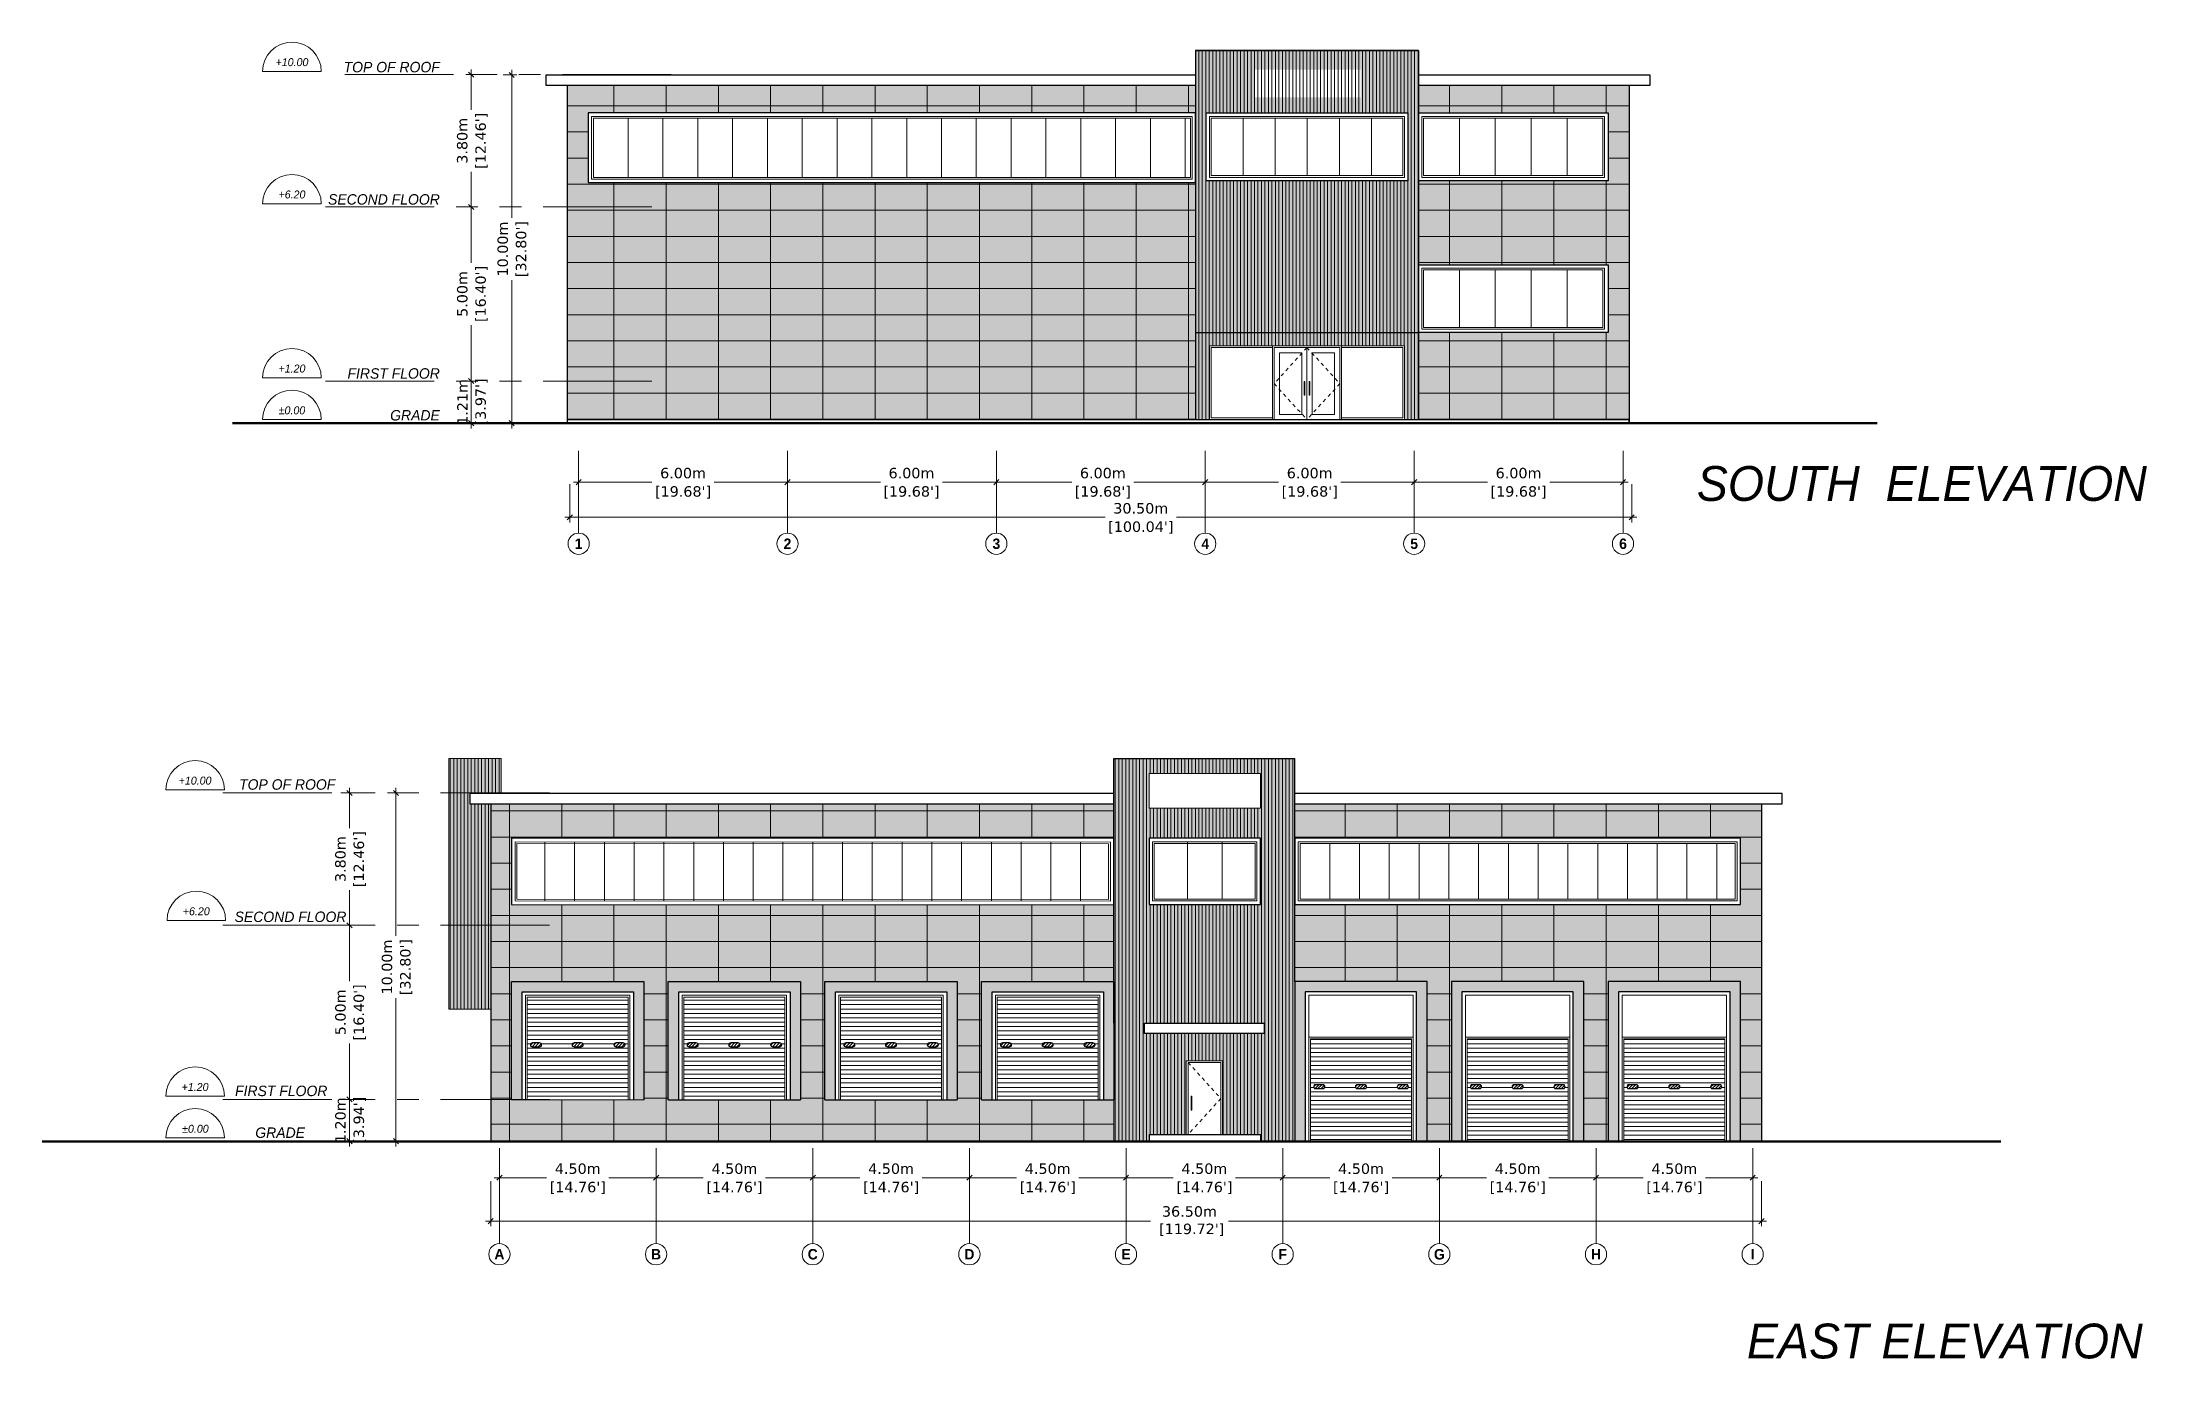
# Model space of a CAD drawing. Header units: metres. Extents: x 587 to 1372, y 780 to 1385.
# Drawn here: x 1219.6 to 1280, y 810.8 to 848.6 of the extents above; entities that cross this region are included whole.
import ezdxf
from ezdxf.enums import TextEntityAlignment as Align

# ---------------------------------------------------------------- set-up
doc = ezdxf.new("R2010")
doc.units = ezdxf.units.M
doc.linetypes.add('DASHED', pattern=[0.75, 0.5, -0.25])
doc.linetypes.add('PHANTOM2', pattern=[1.25, 0.625, -0.125, 0.125, -0.125, 0.125, -0.125])
doc.layers.get('DEFPOINTS').update_dxf_attribs({"lineweight": 5})
for name, color, linetype, lineweight in [('A-LEVEL LINES', 45, 'PHANTOM2', 9), ('A-LEVEL TEXT', 41, 'Continuous', 5), ('A-WALLS', 1, 'Continuous', 25), ('E-0 ELEVATION_SECTION', 2, 'Continuous', 50), ('E-1 ELEVATION', 162, 'Continuous', 25), ('E-2 ELEVATION', 140, 'Continuous', 15), ('E-3 ELEVATION', 133, 'Continuous', 9), ('E-4 ELEVATION', 8, 'Continuous', 5), ('E-5 ELEVATION DASHED', 111, 'DASHED', 5), ('ST-GRID DIMS', 7, 'Continuous', 5), ('ST-GRID SYMBOLS', 202, 'Continuous', 5)]:
    doc.layers.add(name, color=color, linetype=linetype, lineweight=lineweight)
doc.layers.add('SP_BUILDINGS_NEW_HATCH', color=9, linetype='Continuous', lineweight=13, true_color=0x808080, transparency=0.5)
doc.styles.add('.LEVEL TEXT', font='GOTHICI.TTF', dxfattribs={"height": 0.3})
doc.styles.add('mg-arial-anno in S dims', font='verdana.ttf', dxfattribs={"height": 0.3})
doc.styles.add('STRUCTURE TEXT', font='GOTHICB.TTF', dxfattribs={"height": 0.125})
doc.dimstyles.new('MGC Dims SMALL', dxfattribs={"dimtxt": 0.3, "dimasz": 0.15, "dimexe": 0.15, "dimexo": 0.15, "dimgap": 0, "dimtad": 0, "dimzin": 0, "dimdsep": 46, "dimtxsty": 'mg-arial-anno in S dims', "dimblk": 'OBLIQUE', "dimcen": 0.15, "dimdle": 0.15, "dimclrd": 256, "dimclre": 256, "dimclrt": 256, "dimadec": 0, "dimazin": 0, "dimtfac": 1, "dimtofl": 0, "dimtmove": 2, "dimatfit": 2, "dimldrblk": 'OPEN90', "dimfxl": 1, "dimtolj": 1, "dimtzin": 0, "dimlwd": -1, "dimlwe": -1, "dimarcsym": 0})
pattern_1 = [(90, (0, 0), (-0.1, 6e-18), [])]
pattern_2 = [(90, (0, 0), (-1.5, 9e-17), [])]
pattern_3 = [(0, (0, 0), (0, 0.75), [])]

msp = doc.modelspace()

# ---------------------------------------------------------------- texts
at = {"layer": 'A-LEVEL LINES', "ltscale": 0.1, "style": '.LEVEL TEXT'}
for s, p in [('TOP OF ROOF', (1230.998, 847.714)), ('SECOND FLOOR', (1230.998, 843.914)), ('FIRST FLOOR', (1230.998, 838.914)), ('GRADE', (1230.998, 837.714)), ('TOP OF ROOF', (1227.996, 827.109)), ('SECOND FLOOR', (1228.314, 823.309)), ('FIRST FLOOR', (1227.769, 818.309)), ('GRADE', (1227.125, 817.109))]:
    msp.add_text(s, height=0.3, dxfattribs=at).set_placement(p, align=Align.RIGHT)
at = {"layer": 'E-1 ELEVATION', "style": '.LEVEL TEXT'}
for s, p in [('SOUTH  ELEVATION', (1267.104, 835.405)), ('EAST ELEVATION', (1268.544, 810.775))]:
    msp.add_text(s, height=1, dxfattribs=at).set_placement(p)

# ---------------------------------------------------------------- blocks, each defined once
blk = doc.blocks.new('ELEVATION CALL OUT')
at = {"ltscale": 0.05}
blk.add_line((0, 0), (44.2, 0), dxfattribs=at)
blk.add_arc((22.1, 0), 22.1, 0, 180, dxfattribs=at)
at = {"ltscale": 0.05, "style": '.LEVEL TEXT'}
blk.add_attdef('LEVEL_HEIGHT', text='', height=6, dxfattribs=at).set_placement((22.1, 7), align=Align.MIDDLE_CENTER)
blk = doc.blocks.new('_Oblique')
at = {"color": 0, "linetype": 'ByBlock', "lineweight": -2}
blk.add_line((-0.5, -0.5), (0.5, 0.5), dxfattribs=at)
blk = doc.blocks.new('*D146')
at = {"layer": 'DEFPOINTS', "color": 0, "transparency": 16777216}
for p in [(1227.989, 818.215), (1228.402, 818.215), (1225.387, 817.015)]:
    blk.add_point(p, dxfattribs=at)
at = {"layer": 'ST-GRID DIMS', "transparency": 16777216}
for p, q in [((1228.139, 818.215), (1228.552, 818.215)), ((1228.402, 816.865), (1228.402, 818.365)), ((1225.537, 817.015), (1228.552, 817.015))]:
    blk.add_line(p, q, dxfattribs=at)
at = {"layer": 'ST-GRID DIMS', "transparency": 16777216, "xscale": 0.15, "yscale": 0.15, "zscale": 0.15}
for p, rotation in [((1228.402, 818.215), 90), ((1228.402, 817.015), 270)]:
    blk.add_blockref('_Oblique', p, dxfattribs=dict(at, rotation=rotation))
at = {"layer": 'ST-GRID DIMS', "transparency": 16777216, "char_height": 0.3, "attachment_point": 5, "rotation": 90, "style": 'mg-arial-anno in S dims'}
for s, insert in [('\\A1;1.20m', (1228.146, 817.615)), ("\\A1;[3.94']", (1228.698, 817.615))]:
    blk.add_mtext(s, dxfattribs=dict(at, insert=insert))
blk = doc.blocks.new('_Open90')
at = {"color": 0, "linetype": 'ByBlock', "lineweight": -2}
for p, q in [((0, 0), (-1, 0)), ((-0.5, 0.5), (0, 0)), ((0, 0), (-0.5, -0.5))]:
    blk.add_line(p, q, dxfattribs=at)
blk = doc.blocks.new('*D147')
at = {"layer": 'DEFPOINTS', "color": 0, "transparency": 16777216}
for p in [(1227.696, 823.215), (1228.402, 823.215), (1227.989, 818.215)]:
    blk.add_point(p, dxfattribs=at)
at = {"layer": 'ST-GRID DIMS', "transparency": 16777216}
for p, q in [((1227.846, 823.215), (1228.552, 823.215)), ((1228.402, 823.365), (1228.402, 821.609)), ((1228.402, 818.065), (1228.402, 819.82)), ((1228.139, 818.215), (1228.552, 818.215))]:
    blk.add_line(p, q, dxfattribs=at)
at = {"layer": 'ST-GRID DIMS', "transparency": 16777216, "xscale": 0.15, "yscale": 0.15, "zscale": 0.15}
for p, rotation in [((1228.402, 823.215), 90), ((1228.402, 818.215), 270)]:
    blk.add_blockref('_Oblique', p, dxfattribs=dict(at, rotation=rotation))
at = {"layer": 'ST-GRID DIMS', "transparency": 16777216, "char_height": 0.3, "attachment_point": 5, "rotation": 90, "style": 'mg-arial-anno in S dims'}
for s, insert in [('\\A1;5.00m', (1228.146, 820.715)), ("\\A1;[16.40']", (1228.698, 820.715))]:
    blk.add_mtext(s, dxfattribs=dict(at, insert=insert))
blk = doc.blocks.new('*D148')
at = {"layer": 'DEFPOINTS', "color": 0, "transparency": 16777216}
for p in [(1228.009, 827.015), (1228.402, 827.015), (1227.696, 823.215)]:
    blk.add_point(p, dxfattribs=at)
at = {"layer": 'ST-GRID DIMS', "transparency": 16777216}
for p, q in [((1228.402, 827.165), (1228.402, 826.009)), ((1228.159, 827.015), (1228.552, 827.015)), ((1228.402, 823.065), (1228.402, 824.22)), ((1227.846, 823.215), (1228.552, 823.215))]:
    blk.add_line(p, q, dxfattribs=at)
at = {"layer": 'ST-GRID DIMS', "transparency": 16777216, "xscale": 0.15, "yscale": 0.15, "zscale": 0.15}
for p, rotation in [((1228.402, 827.015), 90), ((1228.402, 823.215), 270)]:
    blk.add_blockref('_Oblique', p, dxfattribs=dict(at, rotation=rotation))
at = {"layer": 'ST-GRID DIMS', "transparency": 16777216, "char_height": 0.3, "attachment_point": 5, "rotation": 90, "style": 'mg-arial-anno in S dims'}
for s, insert in [("\\A1;[12.46']", (1228.698, 825.115)), ('\\A1;3.80m', (1228.145, 825.115))]:
    blk.add_mtext(s, dxfattribs=dict(at, insert=insert))
blk = doc.blocks.new('GATE DOOR')
h = blk.add_hatch()
h.set_pattern_fill('ANSI31', color=256, scale=1000, angle=135, style=0)
h.set_pattern_definition([(180, (-426965.95, 164310.56), (-2e-14, -125), [])])
h.paths.add_polyline_path([(50, 2950), (2950, 2950), (2950, 0), (50, 0)])
edge = h.paths.add_edge_path(flags=16)
edge.add_line((200, 1640), (400, 1640))
edge.add_arc((400, 1580), 60, 0, 90, ccw=False)
edge.add_line((460, 1580), (460, 1570))
edge.add_arc((400, 1570), 60, -90, 0, ccw=False)
edge.add_line((400, 1510), (200, 1510))
edge.add_arc((200, 1570), 60, 180, 270, ccw=False)
edge.add_line((140, 1570), (140, 1580))
edge.add_arc((200, 1580), 60, 90, 180, ccw=False)
edge = h.paths.add_edge_path(flags=16)
edge.add_line((1400, 1640), (1600, 1640))
edge.add_arc((1600, 1580), 60, 0, 90, ccw=False)
edge.add_line((1660, 1580), (1660, 1570))
edge.add_arc((1600, 1570), 60, -90, 0, ccw=False)
edge.add_line((1600, 1510), (1400, 1510))
edge.add_arc((1400, 1570), 60, 180, 270, ccw=False)
edge.add_line((1340, 1570), (1340, 1580))
edge.add_arc((1400, 1580), 60, 90, 180, ccw=False)
edge = h.paths.add_edge_path(flags=16)
edge.add_line((2600, 1640), (2800, 1640))
edge.add_arc((2800, 1580), 60, 0, 90, ccw=False)
edge.add_line((2860, 1580), (2860, 1570))
edge.add_arc((2800, 1570), 60, -90, 0, ccw=False)
edge.add_line((2800, 1510), (2600, 1510))
edge.add_arc((2600, 1570), 60, 180, 270, ccw=False)
edge.add_line((2540, 1570), (2540, 1580))
edge.add_arc((2600, 1580), 60, 90, 180, ccw=False)
h = blk.add_hatch()
h.set_pattern_fill('ANSI31', color=256, scale=500, style=0)
h.set_pattern_definition([(45, (259856.3, 164310.564), (-44.194174, 44.194174), [])])
edge = h.paths.add_edge_path()
edge.add_line((200, 1630), (400, 1630))
edge.add_arc((400, 1580), 50, 0, 90, ccw=False)
edge.add_line((450, 1580), (450, 1570))
edge.add_arc((400, 1570), 50, -90, 0, ccw=False)
edge.add_line((400, 1520), (200, 1520))
edge.add_arc((200, 1570), 50, 180, 270, ccw=False)
edge.add_line((150, 1570), (150, 1580))
edge.add_arc((200, 1580), 50, 90, 180, ccw=False)
h = blk.add_hatch()
h.set_pattern_fill('ANSI31', color=256, scale=500, style=0)
h.set_pattern_definition([(45, (261056.3, 164310.564), (-44.194174, 44.194174), [])])
edge = h.paths.add_edge_path()
edge.add_line((1400, 1630), (1600, 1630))
edge.add_arc((1600, 1580), 50, 0, 90, ccw=False)
edge.add_line((1650, 1580), (1650, 1570))
edge.add_arc((1600, 1570), 50, -90, 0, ccw=False)
edge.add_line((1600, 1520), (1400, 1520))
edge.add_arc((1400, 1570), 50, 180, 270, ccw=False)
edge.add_line((1350, 1570), (1350, 1580))
edge.add_arc((1400, 1580), 50, 90, 180, ccw=False)
h = blk.add_hatch()
h.set_pattern_fill('ANSI31', color=256, scale=500, style=0)
h.set_pattern_definition([(45, (262256.3, 164310.564), (-44.194174, 44.194174), [])])
edge = h.paths.add_edge_path()
edge.add_line((2600, 1630), (2800, 1630))
edge.add_arc((2800, 1580), 50, 0, 90, ccw=False)
edge.add_line((2850, 1580), (2850, 1570))
edge.add_arc((2800, 1570), 50, -90, 0, ccw=False)
edge.add_line((2800, 1520), (2600, 1520))
edge.add_arc((2600, 1570), 50, 180, 270, ccw=False)
edge.add_line((2550, 1570), (2550, 1580))
edge.add_arc((2600, 1580), 50, 90, 180, ccw=False)
for points in [[(0, 0), (0, 3000), (3000, 3000), (3000, 0)], [(3000, 0), (0, 0)]]:
    blk.add_lwpolyline(points)
blk.add_lwpolyline([(50, 2950), (2950, 2950), (2950, 0), (50, 0)], close=True)
for points in [[(200, 1640), (400, 1640, -0.414214), (460, 1580), (460, 1570, -0.414214), (400, 1510), (200, 1510, -0.414214), (140, 1570), (140, 1580, -0.414214)], [(200, 1630), (400, 1630, -0.414214), (450, 1580), (450, 1570, -0.414214), (400, 1520), (200, 1520, -0.414214), (150, 1570), (150, 1580, -0.414214)], [(1400, 1640), (1600, 1640, -0.414214), (1660, 1580), (1660, 1570, -0.414214), (1600, 1510), (1400, 1510, -0.414214), (1340, 1570), (1340, 1580, -0.414214)], [(1400, 1630), (1600, 1630, -0.414214), (1650, 1580), (1650, 1570, -0.414214), (1600, 1520), (1400, 1520, -0.414214), (1350, 1570), (1350, 1580, -0.414214)], [(2600, 1640), (2800, 1640, -0.414214), (2860, 1580), (2860, 1570, -0.414214), (2800, 1510), (2600, 1510, -0.414214), (2540, 1570), (2540, 1580, -0.414214)], [(2600, 1630), (2800, 1630, -0.414214), (2850, 1580), (2850, 1570, -0.414214), (2800, 1520), (2600, 1520, -0.414214), (2550, 1570), (2550, 1580, -0.414214)]]:
    blk.add_lwpolyline(points, format="xyb", close=True)
blk = doc.blocks.new('*D149')
at = {"layer": 'DEFPOINTS', "color": 0, "transparency": 16777216}
for p in [(1231.489, 838.847), (1231.901, 838.847), (1231.489, 837.637)]:
    blk.add_point(p, dxfattribs=at)
at = {"layer": 'ST-GRID DIMS', "transparency": 16777216}
for p, q in [((1231.639, 838.847), (1232.051, 838.847)), ((1231.901, 837.487), (1231.901, 838.997)), ((1231.639, 837.637), (1232.051, 837.637))]:
    blk.add_line(p, q, dxfattribs=at)
at = {"layer": 'ST-GRID DIMS', "transparency": 16777216, "xscale": 0.15, "yscale": 0.15, "zscale": 0.15}
for p, rotation in [((1231.901, 838.847), 90), ((1231.901, 837.637), 270)]:
    blk.add_blockref('_Oblique', p, dxfattribs=dict(at, rotation=rotation))
at = {"layer": 'ST-GRID DIMS', "transparency": 16777216, "char_height": 0.3, "attachment_point": 5, "rotation": 90, "style": 'mg-arial-anno in S dims'}
for s, insert in [('\\A1;1.21m', (1231.648, 838.247)), ("\\A1;[3.97']", (1232.197, 838.247))]:
    blk.add_mtext(s, dxfattribs=dict(at, insert=insert))
blk = doc.blocks.new('*D150')
at = {"layer": 'DEFPOINTS', "color": 0, "transparency": 16777216}
for p in [(1231.546, 843.847), (1231.901, 843.847), (1231.489, 838.847)]:
    blk.add_point(p, dxfattribs=at)
at = {"layer": 'ST-GRID DIMS', "transparency": 16777216}
for p, q in [((1231.696, 843.847), (1232.051, 843.847)), ((1231.901, 843.997), (1231.901, 842.241)), ((1231.901, 838.697), (1231.901, 840.453)), ((1231.639, 838.847), (1232.051, 838.847))]:
    blk.add_line(p, q, dxfattribs=at)
at = {"layer": 'ST-GRID DIMS', "transparency": 16777216, "xscale": 0.15, "yscale": 0.15, "zscale": 0.15}
for p, rotation in [((1231.901, 843.847), 90), ((1231.901, 838.847), 270)]:
    blk.add_blockref('_Oblique', p, dxfattribs=dict(at, rotation=rotation))
at = {"layer": 'ST-GRID DIMS', "transparency": 16777216, "char_height": 0.3, "attachment_point": 5, "rotation": 90, "style": 'mg-arial-anno in S dims'}
for s, insert in [('\\A1;5.00m', (1231.645, 841.347)), ("\\A1;[16.40']", (1232.197, 841.347))]:
    blk.add_mtext(s, dxfattribs=dict(at, insert=insert))
blk = doc.blocks.new('*D151')
at = {"layer": 'DEFPOINTS', "color": 0, "transparency": 16777216}
for p in [(1231.598, 847.647), (1231.901, 847.647), (1231.546, 843.847)]:
    blk.add_point(p, dxfattribs=at)
at = {"layer": 'ST-GRID DIMS', "transparency": 16777216}
for p, q in [((1231.748, 847.647), (1232.051, 847.647)), ((1231.901, 847.797), (1231.901, 846.641)), ((1231.901, 843.697), (1231.901, 844.853)), ((1231.696, 843.847), (1232.051, 843.847))]:
    blk.add_line(p, q, dxfattribs=at)
at = {"layer": 'ST-GRID DIMS', "transparency": 16777216, "xscale": 0.15, "yscale": 0.15, "zscale": 0.15}
for p, rotation in [((1231.901, 847.647), 90), ((1231.901, 843.847), 270)]:
    blk.add_blockref('_Oblique', p, dxfattribs=dict(at, rotation=rotation))
at = {"layer": 'ST-GRID DIMS', "transparency": 16777216, "char_height": 0.3, "attachment_point": 5, "rotation": 90, "style": 'mg-arial-anno in S dims'}
for s, insert in [("\\A1;[12.46']", (1232.197, 845.747)), ('\\A1;3.80m', (1231.644, 845.747))]:
    blk.add_mtext(s, dxfattribs=dict(at, insert=insert))
blk = doc.blocks.new('*U104')
at = {"ltscale": 0.05}
blk.add_line((0, 12), (0, 99.6), dxfattribs=at)
blk.add_circle((0, 0), 12, dxfattribs=at)
at = {"ltscale": 0.05, "style": 'STRUCTURE TEXT'}
blk.add_attdef('GRID_NO', text='', height=15, dxfattribs=at).set_placement((0, 0), align=Align.MIDDLE)
blk = doc.blocks.new('*D152')
at = {"layer": 'DEFPOINTS', "color": 0, "transparency": 16777216}
for p in [(1237.21, 816.966), (1241.71, 816.966), (1241.71, 815.966)]:
    blk.add_point(p, dxfattribs=at)
at = {"layer": 'ST-GRID DIMS', "transparency": 16777216}
for p, q in [((1237.21, 816.816), (1237.21, 815.816)), ((1241.71, 816.816), (1241.71, 815.816)), ((1237.06, 815.966), (1238.566, 815.966)), ((1241.86, 815.966), (1240.354, 815.966))]:
    blk.add_line(p, q, dxfattribs=at)
at = {"layer": 'ST-GRID DIMS', "transparency": 16777216, "xscale": 0.15, "yscale": 0.15, "zscale": 0.15, "rotation": 180}
blk.add_blockref('_Oblique', (1237.21, 815.966), dxfattribs=at)
at = {"layer": 'ST-GRID DIMS', "transparency": 16777216, "xscale": 0.15, "yscale": 0.15, "zscale": 0.15}
blk.add_blockref('_Oblique', (1241.71, 815.966), dxfattribs=at)
at = {"layer": 'ST-GRID DIMS', "transparency": 16777216, "char_height": 0.3, "attachment_point": 5, "style": 'mg-arial-anno in S dims'}
for s, insert in [('\\A1;4.50m', (1239.46, 816.222)), ("\\A1;[14.76']", (1239.46, 815.67))]:
    blk.add_mtext(s, dxfattribs=dict(at, insert=insert))
blk = doc.blocks.new('*D153')
at = {"layer": 'DEFPOINTS', "color": 0, "transparency": 16777216}
for p in [(1241.71, 816.966), (1246.21, 816.966), (1246.21, 815.966)]:
    blk.add_point(p, dxfattribs=at)
at = {"layer": 'ST-GRID DIMS', "transparency": 16777216}
for p, q in [((1241.71, 816.816), (1241.71, 815.816)), ((1246.21, 816.816), (1246.21, 815.816)), ((1241.56, 815.966), (1243.066, 815.966)), ((1246.36, 815.966), (1244.854, 815.966))]:
    blk.add_line(p, q, dxfattribs=at)
at = {"layer": 'ST-GRID DIMS', "transparency": 16777216, "xscale": 0.15, "yscale": 0.15, "zscale": 0.15, "rotation": 180}
blk.add_blockref('_Oblique', (1241.71, 815.966), dxfattribs=at)
at = {"layer": 'ST-GRID DIMS', "transparency": 16777216, "xscale": 0.15, "yscale": 0.15, "zscale": 0.15}
blk.add_blockref('_Oblique', (1246.21, 815.966), dxfattribs=at)
at = {"layer": 'ST-GRID DIMS', "transparency": 16777216, "char_height": 0.3, "attachment_point": 5, "style": 'mg-arial-anno in S dims'}
for s, insert in [('\\A1;4.50m', (1243.96, 816.222)), ("\\A1;[14.76']", (1243.96, 815.67))]:
    blk.add_mtext(s, dxfattribs=dict(at, insert=insert))
blk = doc.blocks.new('*D154')
at = {"layer": 'DEFPOINTS', "color": 0, "transparency": 16777216}
for p in [(1246.21, 816.966), (1250.71, 816.966), (1250.71, 815.966)]:
    blk.add_point(p, dxfattribs=at)
at = {"layer": 'ST-GRID DIMS', "transparency": 16777216}
for p, q in [((1246.21, 816.816), (1246.21, 815.816)), ((1250.71, 816.816), (1250.71, 815.816)), ((1246.06, 815.966), (1247.566, 815.966)), ((1250.86, 815.966), (1249.354, 815.966))]:
    blk.add_line(p, q, dxfattribs=at)
at = {"layer": 'ST-GRID DIMS', "transparency": 16777216, "xscale": 0.15, "yscale": 0.15, "zscale": 0.15, "rotation": 180}
blk.add_blockref('_Oblique', (1246.21, 815.966), dxfattribs=at)
at = {"layer": 'ST-GRID DIMS', "transparency": 16777216, "xscale": 0.15, "yscale": 0.15, "zscale": 0.15}
blk.add_blockref('_Oblique', (1250.71, 815.966), dxfattribs=at)
at = {"layer": 'ST-GRID DIMS', "transparency": 16777216, "char_height": 0.3, "attachment_point": 5, "style": 'mg-arial-anno in S dims'}
for s, insert in [('\\A1;4.50m', (1248.46, 816.222)), ("\\A1;[14.76']", (1248.46, 815.67))]:
    blk.add_mtext(s, dxfattribs=dict(at, insert=insert))
blk = doc.blocks.new('*D155')
at = {"layer": 'DEFPOINTS', "color": 0, "transparency": 16777216}
for p in [(1250.71, 816.966), (1255.21, 816.966), (1255.21, 815.966)]:
    blk.add_point(p, dxfattribs=at)
at = {"layer": 'ST-GRID DIMS', "transparency": 16777216}
for p, q in [((1250.71, 816.816), (1250.71, 815.816)), ((1255.21, 816.816), (1255.21, 815.816)), ((1250.56, 815.966), (1252.066, 815.966)), ((1255.36, 815.966), (1253.854, 815.966))]:
    blk.add_line(p, q, dxfattribs=at)
at = {"layer": 'ST-GRID DIMS', "transparency": 16777216, "xscale": 0.15, "yscale": 0.15, "zscale": 0.15, "rotation": 180}
blk.add_blockref('_Oblique', (1250.71, 815.966), dxfattribs=at)
at = {"layer": 'ST-GRID DIMS', "transparency": 16777216, "xscale": 0.15, "yscale": 0.15, "zscale": 0.15}
blk.add_blockref('_Oblique', (1255.21, 815.966), dxfattribs=at)
at = {"layer": 'ST-GRID DIMS', "transparency": 16777216, "char_height": 0.3, "attachment_point": 5, "style": 'mg-arial-anno in S dims'}
for s, insert in [('\\A1;4.50m', (1252.96, 816.222)), ("\\A1;[14.76']", (1252.96, 815.67))]:
    blk.add_mtext(s, dxfattribs=dict(at, insert=insert))
blk = doc.blocks.new('*D156')
at = {"layer": 'DEFPOINTS', "color": 0, "transparency": 16777216}
for p in [(1255.21, 816.966), (1259.71, 816.966), (1259.71, 815.966)]:
    blk.add_point(p, dxfattribs=at)
at = {"layer": 'ST-GRID DIMS', "transparency": 16777216}
for p, q in [((1255.21, 816.816), (1255.21, 815.816)), ((1259.71, 816.816), (1259.71, 815.816)), ((1255.06, 815.966), (1256.566, 815.966)), ((1259.86, 815.966), (1258.354, 815.966))]:
    blk.add_line(p, q, dxfattribs=at)
at = {"layer": 'ST-GRID DIMS', "transparency": 16777216, "xscale": 0.15, "yscale": 0.15, "zscale": 0.15, "rotation": 180}
blk.add_blockref('_Oblique', (1255.21, 815.966), dxfattribs=at)
at = {"layer": 'ST-GRID DIMS', "transparency": 16777216, "xscale": 0.15, "yscale": 0.15, "zscale": 0.15}
blk.add_blockref('_Oblique', (1259.71, 815.966), dxfattribs=at)
at = {"layer": 'ST-GRID DIMS', "transparency": 16777216, "char_height": 0.3, "attachment_point": 5, "style": 'mg-arial-anno in S dims'}
for s, insert in [('\\A1;4.50m', (1257.46, 816.222)), ("\\A1;[14.76']", (1257.46, 815.67))]:
    blk.add_mtext(s, dxfattribs=dict(at, insert=insert))
blk = doc.blocks.new('*D157')
at = {"layer": 'DEFPOINTS', "color": 0, "transparency": 16777216}
for p in [(1259.71, 816.966), (1264.21, 816.966), (1264.21, 815.966)]:
    blk.add_point(p, dxfattribs=at)
at = {"layer": 'ST-GRID DIMS', "transparency": 16777216}
for p, q in [((1259.71, 816.816), (1259.71, 815.816)), ((1264.21, 816.816), (1264.21, 815.816)), ((1259.56, 815.966), (1261.066, 815.966)), ((1264.36, 815.966), (1262.854, 815.966))]:
    blk.add_line(p, q, dxfattribs=at)
at = {"layer": 'ST-GRID DIMS', "transparency": 16777216, "xscale": 0.15, "yscale": 0.15, "zscale": 0.15, "rotation": 180}
blk.add_blockref('_Oblique', (1259.71, 815.966), dxfattribs=at)
at = {"layer": 'ST-GRID DIMS', "transparency": 16777216, "xscale": 0.15, "yscale": 0.15, "zscale": 0.15}
blk.add_blockref('_Oblique', (1264.21, 815.966), dxfattribs=at)
at = {"layer": 'ST-GRID DIMS', "transparency": 16777216, "char_height": 0.3, "attachment_point": 5, "style": 'mg-arial-anno in S dims'}
for s, insert in [('\\A1;4.50m', (1261.96, 816.222)), ("\\A1;[14.76']", (1261.96, 815.67))]:
    blk.add_mtext(s, dxfattribs=dict(at, insert=insert))
blk = doc.blocks.new('*D158')
at = {"layer": 'DEFPOINTS', "color": 0, "transparency": 16777216}
for p in [(1264.21, 816.966), (1268.71, 816.966), (1268.71, 815.966)]:
    blk.add_point(p, dxfattribs=at)
at = {"layer": 'ST-GRID DIMS', "transparency": 16777216}
for p, q in [((1264.21, 816.816), (1264.21, 815.816)), ((1268.71, 816.816), (1268.71, 815.816)), ((1264.06, 815.966), (1265.566, 815.966)), ((1268.86, 815.966), (1267.354, 815.966))]:
    blk.add_line(p, q, dxfattribs=at)
at = {"layer": 'ST-GRID DIMS', "transparency": 16777216, "xscale": 0.15, "yscale": 0.15, "zscale": 0.15, "rotation": 180}
blk.add_blockref('_Oblique', (1264.21, 815.966), dxfattribs=at)
at = {"layer": 'ST-GRID DIMS', "transparency": 16777216, "xscale": 0.15, "yscale": 0.15, "zscale": 0.15}
blk.add_blockref('_Oblique', (1268.71, 815.966), dxfattribs=at)
at = {"layer": 'ST-GRID DIMS', "transparency": 16777216, "char_height": 0.3, "attachment_point": 5, "style": 'mg-arial-anno in S dims'}
for s, insert in [('\\A1;4.50m', (1266.46, 816.222)), ("\\A1;[14.76']", (1266.46, 815.67))]:
    blk.add_mtext(s, dxfattribs=dict(at, insert=insert))
blk = doc.blocks.new('*D159')
at = {"layer": 'DEFPOINTS', "color": 0, "transparency": 16777216}
for p in [(1232.46, 816.017), (1268.96, 816.017), (1268.96, 814.719)]:
    blk.add_point(p, dxfattribs=at)
at = {"layer": 'ST-GRID DIMS', "transparency": 16777216}
for p, q in [((1232.46, 815.867), (1232.46, 814.569)), ((1268.96, 815.867), (1268.96, 814.569)), ((1232.31, 814.719), (1251.409, 814.719)), ((1269.11, 814.719), (1253.653, 814.719))]:
    blk.add_line(p, q, dxfattribs=at)
at = {"layer": 'ST-GRID DIMS', "transparency": 16777216, "xscale": 0.15, "yscale": 0.15, "zscale": 0.15, "rotation": 180}
blk.add_blockref('_Oblique', (1232.46, 814.719), dxfattribs=at)
at = {"layer": 'ST-GRID DIMS', "transparency": 16777216, "xscale": 0.15, "yscale": 0.15, "zscale": 0.15}
blk.add_blockref('_Oblique', (1268.96, 814.719), dxfattribs=at)
at = {"layer": 'ST-GRID DIMS', "transparency": 16777216, "insert": (1252.531, 814.719), "char_height": 0.3, "attachment_point": 5, "style": 'mg-arial-anno in S dims'}
blk.add_mtext("\\A1;36.50m\\P [119.72']", dxfattribs=at)
blk = doc.blocks.new('*D160')
at = {"layer": 'DEFPOINTS', "color": 0, "transparency": 16777216}
for p in [(1232.71, 816.966), (1237.21, 816.966), (1237.21, 815.966)]:
    blk.add_point(p, dxfattribs=at)
at = {"layer": 'ST-GRID DIMS', "transparency": 16777216}
for p, q in [((1232.71, 816.816), (1232.71, 815.816)), ((1237.21, 816.816), (1237.21, 815.816)), ((1232.56, 815.966), (1234.066, 815.966)), ((1237.36, 815.966), (1235.854, 815.966))]:
    blk.add_line(p, q, dxfattribs=at)
at = {"layer": 'ST-GRID DIMS', "transparency": 16777216, "xscale": 0.15, "yscale": 0.15, "zscale": 0.15, "rotation": 180}
blk.add_blockref('_Oblique', (1232.71, 815.966), dxfattribs=at)
at = {"layer": 'ST-GRID DIMS', "transparency": 16777216, "xscale": 0.15, "yscale": 0.15, "zscale": 0.15}
blk.add_blockref('_Oblique', (1237.21, 815.966), dxfattribs=at)
at = {"layer": 'ST-GRID DIMS', "transparency": 16777216, "char_height": 0.3, "attachment_point": 5, "style": 'mg-arial-anno in S dims'}
for s, insert in [('\\A1;4.50m', (1234.96, 816.222)), ("\\A1;[14.76']", (1234.96, 815.67))]:
    blk.add_mtext(s, dxfattribs=dict(at, insert=insert))
blk = doc.blocks.new('*U183')
at = {"ltscale": 0.05}
blk.add_line((0, 12), (0, 99.6), dxfattribs=at)
blk.add_circle((0, 0), 12, dxfattribs=at)
at = {"ltscale": 0.05, "style": 'STRUCTURE TEXT'}
blk.add_attdef('GRID_NO', text='', height=15, dxfattribs=at).set_placement((0, 0), align=Align.MIDDLE)
blk = doc.blocks.new('*D185')
at = {"layer": 'DEFPOINTS', "color": 0, "transparency": 16777216}
for p in [(1252.985, 836.997), (1258.985, 836.997), (1252.985, 835.945)]:
    blk.add_point(p, dxfattribs=at)
at = {"layer": 'ST-GRID DIMS', "transparency": 16777216}
for p, q in [((1252.985, 836.847), (1252.985, 835.795)), ((1258.985, 836.847), (1258.985, 835.795)), ((1252.835, 835.945), (1255.091, 835.945)), ((1259.135, 835.945), (1256.879, 835.945))]:
    blk.add_line(p, q, dxfattribs=at)
at = {"layer": 'ST-GRID DIMS', "transparency": 16777216, "xscale": 0.15, "yscale": 0.15, "zscale": 0.15, "rotation": 180}
blk.add_blockref('_Oblique', (1252.985, 835.945), dxfattribs=at)
at = {"layer": 'ST-GRID DIMS', "transparency": 16777216, "xscale": 0.15, "yscale": 0.15, "zscale": 0.15}
blk.add_blockref('_Oblique', (1258.985, 835.945), dxfattribs=at)
at = {"layer": 'ST-GRID DIMS', "transparency": 16777216, "char_height": 0.3, "attachment_point": 5, "style": 'mg-arial-anno in S dims'}
for s, insert in [('\\A1;6.00m', (1255.985, 836.201)), ("\\A1;[19.68']", (1255.985, 835.649))]:
    blk.add_mtext(s, dxfattribs=dict(at, insert=insert))
blk = doc.blocks.new('*D186')
at = {"layer": 'DEFPOINTS', "color": 0, "transparency": 16777216}
for p in [(1246.985, 836.997), (1252.985, 836.997), (1246.985, 835.945)]:
    blk.add_point(p, dxfattribs=at)
at = {"layer": 'ST-GRID DIMS', "transparency": 16777216}
for p, q in [((1246.985, 836.847), (1246.985, 835.795)), ((1252.985, 836.847), (1252.985, 835.795)), ((1246.835, 835.945), (1249.148, 835.945)), ((1253.135, 835.945), (1250.937, 835.945))]:
    blk.add_line(p, q, dxfattribs=at)
at = {"layer": 'ST-GRID DIMS', "transparency": 16777216, "xscale": 0.15, "yscale": 0.15, "zscale": 0.15, "rotation": 180}
blk.add_blockref('_Oblique', (1246.985, 835.945), dxfattribs=at)
at = {"layer": 'ST-GRID DIMS', "transparency": 16777216, "xscale": 0.15, "yscale": 0.15, "zscale": 0.15}
blk.add_blockref('_Oblique', (1252.985, 835.945), dxfattribs=at)
at = {"layer": 'ST-GRID DIMS', "transparency": 16777216, "char_height": 0.3, "attachment_point": 5, "style": 'mg-arial-anno in S dims'}
for s, insert in [('\\A1;6.00m', (1250.043, 836.201)), ("\\A1;[19.68']", (1250.043, 835.649))]:
    blk.add_mtext(s, dxfattribs=dict(at, insert=insert))
blk = doc.blocks.new('*D187')
at = {"layer": 'DEFPOINTS', "color": 0, "transparency": 16777216}
for p in [(1240.985, 836.997), (1246.985, 836.997), (1240.985, 835.945)]:
    blk.add_point(p, dxfattribs=at)
at = {"layer": 'ST-GRID DIMS', "transparency": 16777216}
for p, q in [((1240.985, 836.847), (1240.985, 835.795)), ((1246.985, 836.847), (1246.985, 835.795)), ((1240.835, 835.945), (1243.652, 835.945)), ((1247.135, 835.945), (1245.44, 835.945))]:
    blk.add_line(p, q, dxfattribs=at)
at = {"layer": 'ST-GRID DIMS', "transparency": 16777216, "xscale": 0.15, "yscale": 0.15, "zscale": 0.15, "rotation": 180}
blk.add_blockref('_Oblique', (1240.985, 835.945), dxfattribs=at)
at = {"layer": 'ST-GRID DIMS', "transparency": 16777216, "xscale": 0.15, "yscale": 0.15, "zscale": 0.15}
blk.add_blockref('_Oblique', (1246.985, 835.945), dxfattribs=at)
at = {"layer": 'ST-GRID DIMS', "transparency": 16777216, "char_height": 0.3, "attachment_point": 5, "style": 'mg-arial-anno in S dims'}
for s, insert in [('\\A1;6.00m', (1244.546, 836.201)), ("\\A1;[19.68']", (1244.546, 835.649))]:
    blk.add_mtext(s, dxfattribs=dict(at, insert=insert))
blk = doc.blocks.new('*D189')
at = {"layer": 'DEFPOINTS', "color": 0, "transparency": 16777216}
for p in [(1234.985, 836.997), (1240.985, 836.997), (1234.985, 835.945)]:
    blk.add_point(p, dxfattribs=at)
at = {"layer": 'ST-GRID DIMS', "transparency": 16777216}
for p, q in [((1234.985, 836.847), (1234.985, 835.795)), ((1240.985, 836.847), (1240.985, 835.795)), ((1234.835, 835.945), (1237.091, 835.945)), ((1241.135, 835.945), (1238.879, 835.945))]:
    blk.add_line(p, q, dxfattribs=at)
at = {"layer": 'ST-GRID DIMS', "transparency": 16777216, "xscale": 0.15, "yscale": 0.15, "zscale": 0.15, "rotation": 180}
blk.add_blockref('_Oblique', (1234.985, 835.945), dxfattribs=at)
at = {"layer": 'ST-GRID DIMS', "transparency": 16777216, "xscale": 0.15, "yscale": 0.15, "zscale": 0.15}
blk.add_blockref('_Oblique', (1240.985, 835.945), dxfattribs=at)
at = {"layer": 'ST-GRID DIMS', "transparency": 16777216, "char_height": 0.3, "attachment_point": 5, "style": 'mg-arial-anno in S dims'}
for s, insert in [('\\A1;6.00m', (1237.985, 836.201)), ("\\A1;[19.68']", (1237.985, 835.649))]:
    blk.add_mtext(s, dxfattribs=dict(at, insert=insert))
blk = doc.blocks.new('*D188')
at = {"layer": 'DEFPOINTS', "color": 0, "transparency": 16777216}
for p in [(1234.735, 836.038), (1265.235, 836.038), (1234.735, 834.933)]:
    blk.add_point(p, dxfattribs=at)
at = {"layer": 'ST-GRID DIMS', "transparency": 16777216}
for p, q in [((1234.735, 835.888), (1234.735, 834.783)), ((1265.235, 835.888), (1265.235, 834.783)), ((1234.585, 834.933), (1250.107, 834.933)), ((1265.385, 834.933), (1252.158, 834.933))]:
    blk.add_line(p, q, dxfattribs=at)
at = {"layer": 'ST-GRID DIMS', "transparency": 16777216, "xscale": 0.15, "yscale": 0.15, "zscale": 0.15, "rotation": 180}
blk.add_blockref('_Oblique', (1234.735, 834.933), dxfattribs=at)
at = {"layer": 'ST-GRID DIMS', "transparency": 16777216, "xscale": 0.15, "yscale": 0.15, "zscale": 0.15}
blk.add_blockref('_Oblique', (1265.235, 834.933), dxfattribs=at)
at = {"layer": 'ST-GRID DIMS', "transparency": 16777216, "char_height": 0.3, "attachment_point": 5, "style": 'mg-arial-anno in S dims'}
for s, insert in [('\\A1;30.50m', (1251.133, 835.189)), ("\\A1;[100.04']", (1251.133, 834.637))]:
    blk.add_mtext(s, dxfattribs=dict(at, insert=insert))
blk = doc.blocks.new('*D190')
at = {"layer": 'DEFPOINTS', "color": 0, "transparency": 16777216}
for p in [(1229.346, 827.015), (1229.738, 827.015), (1229.346, 817.015)]:
    blk.add_point(p, dxfattribs=at)
at = {"layer": 'ST-GRID DIMS', "transparency": 16777216}
for p, q in [((1229.738, 827.165), (1229.738, 822.909)), ((1229.496, 827.015), (1229.888, 827.015)), ((1229.738, 816.865), (1229.738, 821.12)), ((1229.496, 817.015), (1229.888, 817.015))]:
    blk.add_line(p, q, dxfattribs=at)
at = {"layer": 'ST-GRID DIMS', "transparency": 16777216, "xscale": 0.15, "yscale": 0.15, "zscale": 0.15}
for p, rotation in [((1229.738, 827.015), 90), ((1229.738, 817.015), 270)]:
    blk.add_blockref('_Oblique', p, dxfattribs=dict(at, rotation=rotation))
at = {"layer": 'ST-GRID DIMS', "transparency": 16777216, "char_height": 0.3, "attachment_point": 5, "rotation": 90, "style": 'mg-arial-anno in S dims'}
for s, insert in [('\\A1;10.00m', (1229.482, 822.015)), ("\\A1;[32.80']", (1230.034, 822.015))]:
    blk.add_mtext(s, dxfattribs=dict(at, insert=insert))
blk = doc.blocks.new('*D191')
at = {"layer": 'DEFPOINTS', "color": 0, "transparency": 16777216}
for p in [(1232.671, 847.637), (1233.063, 847.637), (1232.671, 837.637)]:
    blk.add_point(p, dxfattribs=at)
at = {"layer": 'ST-GRID DIMS', "transparency": 16777216}
for p, q in [((1233.063, 847.787), (1233.063, 843.532)), ((1232.821, 847.637), (1233.213, 847.637)), ((1233.063, 837.487), (1233.063, 841.743)), ((1232.821, 837.637), (1233.213, 837.637))]:
    blk.add_line(p, q, dxfattribs=at)
at = {"layer": 'ST-GRID DIMS', "transparency": 16777216, "xscale": 0.15, "yscale": 0.15, "zscale": 0.15}
for p, rotation in [((1233.063, 847.637), 90), ((1233.063, 837.637), 270)]:
    blk.add_blockref('_Oblique', p, dxfattribs=dict(at, rotation=rotation))
at = {"layer": 'ST-GRID DIMS', "transparency": 16777216, "char_height": 0.3, "attachment_point": 5, "rotation": 90, "style": 'mg-arial-anno in S dims'}
for s, insert in [('\\A1;10.00m', (1232.807, 842.637)), ("\\A1;[32.80']", (1233.359, 842.637))]:
    blk.add_mtext(s, dxfattribs=dict(at, insert=insert))
blk = doc.blocks.new('*D192')
at = {"layer": 'DEFPOINTS', "color": 0, "transparency": 16777216}
for p in [(1258.985, 836.997), (1264.985, 836.997), (1258.985, 835.945)]:
    blk.add_point(p, dxfattribs=at)
at = {"layer": 'ST-GRID DIMS', "transparency": 16777216}
for p, q in [((1258.985, 836.847), (1258.985, 835.795)), ((1264.985, 836.847), (1264.985, 835.795)), ((1258.835, 835.945), (1261.091, 835.945)), ((1265.135, 835.945), (1262.879, 835.945))]:
    blk.add_line(p, q, dxfattribs=at)
at = {"layer": 'ST-GRID DIMS', "transparency": 16777216, "xscale": 0.15, "yscale": 0.15, "zscale": 0.15, "rotation": 180}
blk.add_blockref('_Oblique', (1258.985, 835.945), dxfattribs=at)
at = {"layer": 'ST-GRID DIMS', "transparency": 16777216, "xscale": 0.15, "yscale": 0.15, "zscale": 0.15}
blk.add_blockref('_Oblique', (1264.985, 835.945), dxfattribs=at)
at = {"layer": 'ST-GRID DIMS', "transparency": 16777216, "char_height": 0.3, "attachment_point": 5, "style": 'mg-arial-anno in S dims'}
for s, insert in [('\\A1;6.00m', (1261.985, 836.201)), ("\\A1;[19.68']", (1261.985, 835.649))]:
    blk.add_mtext(s, dxfattribs=dict(at, insert=insert))

# ---------------------------------------------------------------- dimensions: what is measured, and where the dimension line sits
at = {"layer": 'ST-GRID DIMS'}
for base, p1, p2, angle, picture, middle in [((1231.901, 847.647), (1231.546, 843.847), (1231.598, 847.647), 90, '*D151', (1231.901, 845.747)), ((1233.063, 847.637), (1232.671, 837.637), (1232.671, 847.637), 90, '*D191', (1233.063, 842.637)), ((1231.901, 843.847), (1231.489, 838.847), (1231.546, 843.847), 90, '*D150', (1231.901, 841.347)), ((1234.985, 835.945), (1240.985, 836.997), (1234.985, 836.997), 180, '*D189', (1237.985, 835.945)), ((1252.985, 835.945), (1258.985, 836.997), (1252.985, 836.997), 180, '*D185', (1255.985, 835.945)), ((1258.985, 835.945), (1264.985, 836.997), (1258.985, 836.997), 180, '*D192', (1261.985, 835.945)), ((1228.402, 827.015), (1227.696, 823.215), (1228.009, 827.015), 90, '*D148', (1228.402, 825.115)), ((1229.738, 827.015), (1229.346, 817.015), (1229.346, 827.015), 90, '*D190', (1229.738, 822.015)), ((1228.402, 823.215), (1227.989, 818.215), (1227.696, 823.215), 90, '*D147', (1228.402, 820.715)), ((1237.21, 815.966), (1232.71, 816.966), (1237.21, 816.966), 180, '*D160', (1234.96, 815.966)), ((1241.71, 815.966), (1237.21, 816.966), (1241.71, 816.966), 180, '*D152', (1239.46, 815.966)), ((1246.21, 815.966), (1241.71, 816.966), (1246.21, 816.966), 180, '*D153', (1243.96, 815.966)), ((1250.71, 815.966), (1246.21, 816.966), (1250.71, 816.966), 180, '*D154', (1248.46, 815.966)), ((1255.21, 815.966), (1250.71, 816.966), (1255.21, 816.966), 180, '*D155', (1252.96, 815.966)), ((1259.71, 815.966), (1255.21, 816.966), (1259.71, 816.966), 180, '*D156', (1257.46, 815.966)), ((1264.21, 815.966), (1259.71, 816.966), (1264.21, 816.966), 180, '*D157', (1261.96, 815.966)), ((1268.71, 815.966), (1264.21, 816.966), (1268.71, 816.966), 180, '*D158', (1266.46, 815.966))]:
    dim = msp.add_linear_dim(base=base, p1=p1, p2=p2, angle=angle, dimstyle='MGC Dims SMALL', override={"dimgap": 0.1, "dimpost": 'm\\X'}, dxfattribs=at)
    dim.commit()
    dim.dimension.update_dxf_attribs({"geometry": picture, "text_midpoint": middle})
for base, p1, p2, angle, picture, middle, dimtype in [((1231.901, 838.847), (1231.489, 837.637), (1231.489, 838.847), 90, '*D149', (1231.901, 838.247), 160), ((1240.985, 835.945), (1246.985, 836.997), (1240.985, 836.997), 180, '*D187', (1244.546, 835.945), 160), ((1246.985, 835.945), (1252.985, 836.997), (1246.985, 836.997), 180, '*D186', (1250.043, 835.945), 160), ((1234.735, 834.933), (1265.235, 836.038), (1234.735, 836.038), 180, '*D188', (1251.133, 834.933), 161), ((1228.402, 818.215), (1225.387, 817.015), (1227.989, 818.215), 90, '*D146', (1228.402, 817.615), 160), ((1268.96, 814.719), (1232.46, 816.017), (1268.96, 816.017), 0, '*D159', (1252.531, 814.719), 161)]:
    dim = msp.add_linear_dim(base=base, p1=p1, p2=p2, angle=angle, dimstyle='MGC Dims SMALL', override={"dimgap": 0.1, "dimpost": 'm\\X'}, dxfattribs=at)
    dim.commit()
    dim.dimension.update_dxf_attribs({"geometry": picture, "text_midpoint": middle, "dimtype": dimtype})

# ---------------------------------------------------------------- hatches: boundary and pattern name
at = {"layer": 'E-4 ELEVATION', "transparency": 33554687}
h = msp.add_hatch(dxfattribs=at)
h.set_pattern_fill('_USER', color=256, scale=0.855, angle=90, pattern_type=0)
h.set_pattern_definition([(90, (1233.1598, 823.9146), (-0.855, 5e-17), [])])
h.paths.add_polyline_path([(1250.26, 825.607), (1233.16, 825.615), (1233.16, 823.915), (1250.26, 823.907)])
h = msp.add_hatch(dxfattribs=at)
h.set_pattern_fill('_USER', color=256, angle=90, pattern_type=0)
h.set_pattern_definition([(90, (1251.4698, 823.9146), (-1, 6e-17), [])])
h.paths.add_polyline_path([(1254.42, 825.615), (1251.52, 825.615), (1251.52, 823.965), (1254.42, 823.965)])
h = msp.add_hatch(dxfattribs=at)
h.set_pattern_fill('_USER', color=256, scale=0.855, angle=90, pattern_type=0)
h.set_pattern_definition([(90, (1255.7067, 823.9646), (-0.855, 5e-17), [])])
h.paths.add_polyline_path([(1268.21, 825.565), (1255.707, 825.565), (1255.707, 823.965), (1268.21, 823.965)])
at = {"layer": 'SP_BUILDINGS_NEW_HATCH', "transparency": 33554559}
h = msp.add_hatch(dxfattribs=at)
h.set_pattern_fill('_USER', color=256, scale=0.1, angle=90, pattern_type=0)
h.set_pattern_definition(pattern_1)
h.paths.add_polyline_path([(1259.107, 848.337), (1252.707, 848.337), (1252.707, 840.237), (1259.107, 840.237), (1259.107, 842.187)])
h.paths.add_polyline_path([(1253.007, 844.597), (1253.007, 846.547), (1258.807, 846.547), (1258.807, 844.597)], flags=16)
h.paths.add_polyline_path([(1253.107, 844.697), (1253.107, 846.447), (1258.707, 846.447), (1258.707, 844.697)], flags=0)
h.paths.add_polyline_path([(1253.157, 844.747), (1253.157, 846.397), (1258.657, 846.397), (1258.657, 844.747)], flags=0)
at = {"layer": 'SP_BUILDINGS_NEW_HATCH', "true_color": 0xf5260a, "transparency": 33554559}
h = msp.add_hatch(color=20, dxfattribs=at)
h.dxf.hatch_style = 1
h.paths.add_polyline_path([(1259.107, 848.337), (1252.707, 848.337), (1252.707, 840.237), (1259.107, 840.237)])
h.paths.add_polyline_path([(1253.007, 844.597), (1253.007, 846.547), (1258.807, 846.547), (1258.807, 844.597)], flags=16)
h.paths.add_polyline_path([(1253.107, 844.697), (1253.107, 846.447), (1258.707, 846.447), (1258.707, 844.697)], flags=0)
h.paths.add_polyline_path([(1253.157, 844.747), (1253.157, 846.397), (1258.657, 846.397), (1258.657, 844.747)], flags=0)
h.paths.add_polyline_path([(1254.382, 846.998), (1254.382, 847.794), (1257.448, 847.794), (1257.448, 846.998)], flags=16)
at = {"layer": 'SP_BUILDINGS_NEW_HATCH', "transparency": 33554559}
h = msp.add_hatch(color=256, dxfattribs=at)
h.dxf.hatch_style = 1
h.paths.add_polyline_path([(1252.707, 840.237), (1252.707, 844.547), (1235.258, 844.547), (1235.258, 846.547), (1252.707, 846.547), (1252.707, 847.337), (1234.657, 847.337), (1234.657, 837.737), (1252.707, 837.737)])
h.paths.add_polyline_path([(1265.157, 847.337), (1259.107, 847.337), (1259.107, 846.547), (1264.557, 846.547), (1264.557, 844.597), (1259.107, 844.597), (1259.107, 842.187), (1264.557, 842.187), (1264.557, 840.237), (1259.107, 840.237), (1259.107, 837.737), (1265.157, 837.737)])
h.paths.add_polyline_path([(1268.96, 826.705), (1255.557, 826.705), (1255.557, 825.715), (1268.36, 825.715), (1268.36, 823.815), (1255.557, 823.815), (1255.557, 821.605), (1259.357, 821.605), (1259.357, 817.005), (1260.057, 817.005), (1260.057, 821.605), (1263.857, 821.605), (1263.857, 817.005), (1264.56, 817.005), (1264.56, 821.605), (1268.36, 821.605), (1268.36, 817.005), (1268.96, 817.005)])
h.paths.add_polyline_path([(1250.36, 823.807), (1233.06, 823.815), (1233.06, 825.715), (1250.36, 825.707), (1250.36, 826.705), (1232.46, 826.705), (1232.46, 818.215), (1233.06, 818.215), (1233.06, 821.605), (1236.86, 821.605), (1236.86, 818.205), (1233.06, 818.215), (1232.46, 818.215), (1232.46, 817.015), (1235.902, 817.015), (1250.36, 817.011), (1250.36, 818.205), (1246.56, 818.205), (1246.56, 821.605), (1250.36, 821.605)])
h.paths.add_polyline_path([(1245.86, 821.605), (1245.86, 818.205), (1242.06, 818.205), (1242.06, 821.605)], flags=16)
h.paths.add_polyline_path([(1245.46, 821.205), (1245.46, 818.205), (1242.46, 818.205), (1242.46, 821.205)], flags=0)
h.paths.add_polyline_path([(1245.41, 821.155), (1245.41, 818.205), (1242.51, 818.205), (1242.51, 821.155)], flags=0)
h.paths.add_polyline_path([(1245.26, 819.835), (1245.06, 819.835, 0.414214), (1245.01, 819.785, 0.480779), (1245.06, 819.725), (1245.26, 819.725, 0.414214), (1245.31, 819.775, 0.480779)], flags=0)
h.paths.add_polyline_path([(1245.32, 819.785), (1245.32, 819.775, -0.414214), (1245.26, 819.715), (1245.06, 819.715, -0.414214), (1245, 819.775), (1245, 819.785, -0.414214), (1245.06, 819.845), (1245.26, 819.845, -0.414214)], flags=0)
h.paths.add_polyline_path([(1244.06, 819.835), (1243.86, 819.835, 0.414214), (1243.81, 819.785, 0.480779), (1243.86, 819.725), (1244.06, 819.725, 0.414214), (1244.11, 819.775, 0.480779)], flags=0)
h.paths.add_polyline_path([(1244.12, 819.785), (1244.12, 819.775, -0.414214), (1244.06, 819.715), (1243.86, 819.715, -0.414214), (1243.8, 819.775), (1243.8, 819.785, -0.414214), (1243.86, 819.845), (1244.06, 819.845, -0.414214)], flags=0)
h.paths.add_polyline_path([(1242.86, 819.835), (1242.66, 819.835, 0.414214), (1242.61, 819.785, 0.480779), (1242.66, 819.725), (1242.86, 819.725, 0.414214), (1242.91, 819.775, 0.480779)], flags=0)
h.paths.add_polyline_path([(1242.92, 819.785), (1242.92, 819.775, -0.414214), (1242.86, 819.715), (1242.66, 819.715, -0.414214), (1242.6, 819.775), (1242.6, 819.785, -0.414214), (1242.66, 819.845), (1242.86, 819.845, -0.414214)], flags=0)
h.paths.add_polyline_path([(1241.36, 821.605), (1241.36, 818.205), (1237.56, 818.205), (1237.56, 821.605)], flags=16)
h.paths.add_polyline_path([(1240.96, 821.205), (1240.96, 818.205), (1237.96, 818.205), (1237.96, 821.205)], flags=0)
h.paths.add_polyline_path([(1240.91, 821.155), (1240.91, 818.205), (1238.01, 818.205), (1238.01, 821.155)], flags=0)
h.paths.add_polyline_path([(1240.76, 819.835), (1240.56, 819.835, 0.414214), (1240.51, 819.785, 0.480779), (1240.56, 819.725), (1240.76, 819.725, 0.414214), (1240.81, 819.775, 0.480779)], flags=0)
h.paths.add_polyline_path([(1240.82, 819.785), (1240.82, 819.775, -0.414214), (1240.76, 819.715), (1240.56, 819.715, -0.414214), (1240.5, 819.775), (1240.5, 819.785, -0.414214), (1240.56, 819.845), (1240.76, 819.845, -0.414214)], flags=0)
h.paths.add_polyline_path([(1239.56, 819.835), (1239.36, 819.835, 0.414214), (1239.31, 819.785, 0.480779), (1239.36, 819.725), (1239.56, 819.725, 0.414214), (1239.61, 819.775, 0.480779)], flags=0)
h.paths.add_polyline_path([(1239.62, 819.785), (1239.62, 819.775, -0.414214), (1239.56, 819.715), (1239.36, 819.715, -0.414214), (1239.3, 819.775), (1239.3, 819.785, -0.414214), (1239.36, 819.845), (1239.56, 819.845, -0.414214)], flags=0)
h.paths.add_polyline_path([(1238.36, 819.835), (1238.16, 819.835, 0.414214), (1238.11, 819.785, 0.480779), (1238.16, 819.725), (1238.36, 819.725, 0.414214), (1238.41, 819.775, 0.480779)], flags=0)
h.paths.add_polyline_path([(1238.42, 819.785), (1238.42, 819.775, -0.414214), (1238.36, 819.715), (1238.16, 819.715, -0.414214), (1238.1, 819.775), (1238.1, 819.785, -0.414214), (1238.16, 819.845), (1238.36, 819.845, -0.414214)], flags=0)
h = msp.add_hatch(dxfattribs=at)
h.set_pattern_fill('_USER', color=256, scale=1.5, angle=90, pattern_type=0)
h.set_pattern_definition(pattern_2)
h.paths.add_polyline_path([(1265.157, 847.337), (1259.107, 847.337), (1259.107, 846.547), (1264.557, 846.547), (1264.557, 844.597), (1259.107, 844.597), (1259.107, 842.187), (1264.557, 842.187), (1264.557, 840.237), (1259.107, 840.237), (1259.107, 837.737), (1265.157, 837.737)])
h.paths.add_polyline_path([(1252.707, 840.237), (1252.707, 844.547), (1235.258, 844.547), (1235.258, 846.547), (1252.707, 846.547), (1252.707, 847.337), (1234.657, 847.337), (1234.657, 837.737), (1252.707, 837.737)])
h = msp.add_hatch(dxfattribs=at)
h.set_pattern_fill('_USER', color=256, scale=0.75, pattern_type=0)
h.set_pattern_definition(pattern_3)
h.paths.add_polyline_path([(1265.157, 847.337), (1259.107, 847.337), (1259.107, 846.547), (1264.557, 846.547), (1264.557, 844.597), (1259.107, 844.597), (1259.107, 842.187), (1264.557, 842.187), (1264.557, 840.237), (1259.107, 840.237), (1259.107, 837.737), (1265.157, 837.737)])
h.paths.add_polyline_path([(1252.707, 840.237), (1252.707, 844.547), (1235.258, 844.547), (1235.258, 846.547), (1252.707, 846.547), (1252.707, 847.337), (1234.657, 847.337), (1234.657, 837.737), (1252.707, 837.737)])
h = msp.add_hatch(dxfattribs=at)
h.set_pattern_fill('_USER', color=256, angle=90, pattern_type=0)
h.set_pattern_definition([(90, (1235.408, 844.6971), (-1, 6e-17), [])])
h.paths.add_polyline_path([(1252.557, 846.397), (1235.408, 846.397), (1235.408, 844.697), (1252.557, 844.697)])
h = msp.add_hatch(dxfattribs=at)
h.set_pattern_fill('_USER', color=256, scale=0.92, angle=90, pattern_type=0)
h.set_pattern_definition([(90, (1253.1565, 844.7471), (-0.92, 6e-17), [])])
h.paths.add_polyline_path([(1258.657, 846.397), (1253.157, 846.397), (1253.157, 844.747), (1258.657, 844.747)])
h = msp.add_hatch(dxfattribs=at)
h.set_pattern_fill('_USER', color=256, scale=1.03, angle=90, pattern_type=0)
h.set_pattern_definition([(90, (1259.2565, 844.7471), (-1.03, 6e-17), [])])
h.paths.add_polyline_path([(1264.407, 846.397), (1259.257, 846.397), (1259.257, 844.747), (1264.407, 844.747)])
h = msp.add_hatch(dxfattribs=at)
h.set_pattern_fill('_USER', color=256, scale=1.03, angle=90, pattern_type=0)
h.set_pattern_definition([(90, (1259.2565, 840.3873), (-1.03, 6e-17), [])])
h.paths.add_polyline_path([(1264.407, 842.037), (1259.257, 842.037), (1259.257, 840.387), (1264.407, 840.387)])
h = msp.add_hatch(dxfattribs=at)
h.set_pattern_fill('_USER', color=256, scale=0.1, angle=90, pattern_type=0)
h.set_pattern_definition(pattern_1)
h.paths.add_polyline_path([(1259.107, 840.237), (1252.707, 840.237), (1252.707, 837.737), (1253.107, 837.737), (1253.107, 839.857), (1254.917, 839.857), (1256.897, 839.857), (1258.707, 839.857), (1258.707, 837.737), (1259.107, 837.737)])
at = {"layer": 'SP_BUILDINGS_NEW_HATCH', "true_color": 0xf5260a, "transparency": 33554559}
h = msp.add_hatch(color=20, dxfattribs=at)
h.dxf.hatch_style = 1
h.paths.add_polyline_path([(1259.107, 840.237), (1252.707, 840.237), (1252.707, 837.737), (1253.107, 837.737), (1253.107, 839.857), (1254.917, 839.857), (1256.897, 839.857), (1258.707, 839.857), (1258.707, 837.737), (1259.107, 837.737)])
h = msp.add_hatch(color=20, dxfattribs=at)
h.dxf.hatch_style = 1
h.paths.add_polyline_path([(1232.76, 828.005), (1231.26, 828.005), (1231.26, 827.015), (1232.76, 827.015)])
h.paths.add_polyline_path([(1232.46, 826.705), (1231.86, 826.705), (1231.86, 827.015), (1231.26, 827.015), (1231.26, 823.215), (1232.46, 823.215)])
h.paths.add_polyline_path([(1232.46, 823.215), (1231.26, 823.215), (1231.26, 820.805), (1232.46, 820.805)])
at = {"layer": 'SP_BUILDINGS_NEW_HATCH', "transparency": 33554559}
h = msp.add_hatch(dxfattribs=at)
h.set_pattern_fill('_USER', color=256, scale=0.1, angle=90, pattern_type=0)
h.set_pattern_definition(pattern_1)
h.paths.add_polyline_path([(1232.76, 828.005), (1231.26, 828.005), (1231.26, 827.015), (1232.76, 827.015)])
h.paths.add_polyline_path([(1232.46, 826.705), (1231.86, 826.705), (1231.86, 827.015), (1231.26, 827.015), (1231.26, 823.215), (1232.46, 823.215)])
h.paths.add_polyline_path([(1232.46, 823.215), (1231.26, 823.215), (1231.26, 820.805), (1232.46, 820.805)])
h = msp.add_hatch(dxfattribs=at)
h.set_pattern_fill('_USER', color=256, scale=0.1, angle=90, pattern_type=0)
h.set_pattern_definition(pattern_1)
h.paths.add_polyline_path([(1255.557, 828.005), (1250.36, 828.005), (1250.36, 817.005), (1251.37, 817.005), (1251.37, 817.205), (1252.44, 817.205), (1252.44, 819.325), (1253.48, 819.325), (1253.48, 817.205), (1254.57, 817.205), (1254.57, 817.005), (1255.557, 817.005)])
h.paths.add_polyline_path([(1251.37, 823.815), (1251.37, 825.715), (1254.57, 825.715), (1254.57, 823.815)], flags=16)
h.paths.add_polyline_path([(1251.47, 823.915), (1251.47, 825.615), (1254.47, 825.615), (1254.47, 823.915)], flags=0)
h.paths.add_polyline_path([(1254.42, 823.965), (1251.52, 823.965), (1251.52, 825.565), (1254.42, 825.565)], flags=0)
h.paths.add_polyline_path([(1254.68, 820.405), (1254.68, 820.105), (1251.24, 820.105), (1251.24, 820.405)], flags=16)
h.paths.add_polyline_path([(1251.37, 826.577), (1251.37, 827.577), (1254.57, 827.577), (1254.57, 826.577)], flags=16)
h.paths.add_polyline_path([(1251.433, 826.665), (1251.433, 827.462), (1254.499, 827.462), (1254.499, 826.665)], flags=0)
at = {"layer": 'SP_BUILDINGS_NEW_HATCH', "true_color": 0xf5260a, "transparency": 33554559}
h = msp.add_hatch(color=20, dxfattribs=at)
h.dxf.hatch_style = 1
h.paths.add_polyline_path([(1255.557, 828.005), (1250.36, 828.005), (1250.36, 820.405), (1250.36, 817.005), (1251.37, 817.005), (1251.37, 817.205), (1252.44, 817.205), (1252.44, 819.325), (1253.48, 819.325), (1253.48, 817.205), (1254.57, 817.205), (1254.57, 817.005), (1255.557, 817.005)])
h.paths.add_polyline_path([(1254.68, 820.405), (1254.68, 820.105), (1251.24, 820.105), (1251.24, 820.405)], flags=16)
h.paths.add_polyline_path([(1251.37, 823.815), (1251.37, 825.715), (1254.57, 825.715), (1254.57, 823.815)], flags=16)
h.paths.add_polyline_path([(1251.47, 823.915), (1251.47, 825.615), (1254.47, 825.615), (1254.47, 823.915)], flags=0)
h.paths.add_polyline_path([(1251.52, 823.965), (1251.52, 825.565), (1254.42, 825.565), (1254.42, 823.965)], flags=0)
h.paths.add_polyline_path([(1251.37, 826.577), (1251.37, 827.577), (1254.57, 827.577), (1254.57, 826.577)], flags=16)
h.paths.add_polyline_path([(1251.433, 826.665), (1251.433, 827.462), (1254.499, 827.462), (1254.499, 826.665)], flags=0)
at = {"layer": 'SP_BUILDINGS_NEW_HATCH', "transparency": 33554559}
h = msp.add_hatch(dxfattribs=at)
h.set_pattern_fill('_USER', color=256, scale=1.5, angle=90, pattern_type=0)
h.set_pattern_definition(pattern_2)
h.paths.add_polyline_path([(1250.36, 823.807), (1233.06, 823.815), (1233.06, 825.715), (1250.36, 825.707), (1250.36, 826.705), (1232.46, 826.705), (1232.46, 818.215), (1233.06, 818.215), (1233.06, 821.605), (1236.86, 821.605), (1236.86, 818.205), (1236.46, 818.206), (1236.46, 818.205), (1233.46, 818.205), (1232.46, 818.206), (1232.46, 817.015), (1235.902, 817.015), (1250.36, 817.011), (1250.36, 818.205), (1246.56, 818.205), (1246.56, 821.605), (1250.36, 821.605)])
h.paths.add_polyline_path([(1241.36, 821.605), (1241.36, 818.205), (1237.56, 818.205), (1237.56, 821.605)], flags=16)
h.paths.add_polyline_path([(1240.96, 821.205), (1240.96, 818.205), (1237.96, 818.205), (1237.96, 821.205)], flags=0)
h.paths.add_polyline_path([(1240.91, 821.155), (1240.91, 818.205), (1238.01, 818.205), (1238.01, 821.155)], flags=0)
h.paths.add_polyline_path([(1238.36, 819.835), (1238.16, 819.835, 0.414214), (1238.11, 819.785, 0.480779), (1238.16, 819.725), (1238.36, 819.725, 0.414214), (1238.41, 819.775, 0.480779)], flags=0)
h.paths.add_polyline_path([(1238.16, 819.845), (1238.36, 819.845, -0.414214), (1238.42, 819.785), (1238.42, 819.775, -0.414214), (1238.36, 819.715), (1238.16, 819.715, -0.414214), (1238.1, 819.775), (1238.1, 819.785, -0.414214)], flags=0)
h.paths.add_polyline_path([(1239.56, 819.835), (1239.36, 819.835, 0.414214), (1239.31, 819.785, 0.480779), (1239.36, 819.725), (1239.56, 819.725, 0.414214), (1239.61, 819.775, 0.480779)], flags=0)
h.paths.add_polyline_path([(1239.36, 819.845), (1239.56, 819.845, -0.414214), (1239.62, 819.785), (1239.62, 819.775, -0.414214), (1239.56, 819.715), (1239.36, 819.715, -0.414214), (1239.3, 819.775), (1239.3, 819.785, -0.414214)], flags=0)
h.paths.add_polyline_path([(1240.76, 819.835), (1240.56, 819.835, 0.414214), (1240.51, 819.785, 0.480779), (1240.56, 819.725), (1240.76, 819.725, 0.414214), (1240.81, 819.775, 0.480779)], flags=0)
h.paths.add_polyline_path([(1240.56, 819.845), (1240.76, 819.845, -0.414214), (1240.82, 819.785), (1240.82, 819.775, -0.414214), (1240.76, 819.715), (1240.56, 819.715, -0.414214), (1240.5, 819.775), (1240.5, 819.785, -0.414214)], flags=0)
h.paths.add_polyline_path([(1242.06, 821.605), (1245.86, 821.605), (1245.86, 818.205), (1242.06, 818.205)], flags=16)
h.paths.add_polyline_path([(1242.46, 821.205), (1245.46, 821.205), (1245.46, 818.205), (1242.46, 818.205)], flags=0)
h.paths.add_polyline_path([(1242.51, 821.155), (1245.41, 821.155), (1245.41, 818.205), (1242.51, 818.205)], flags=0)
h.paths.add_polyline_path([(1242.86, 819.835), (1242.66, 819.835, 0.414214), (1242.61, 819.785, 0.480779), (1242.66, 819.725), (1242.86, 819.725, 0.414214), (1242.91, 819.775, 0.480779)], flags=0)
h.paths.add_polyline_path([(1242.66, 819.845), (1242.86, 819.845, -0.414214), (1242.92, 819.785), (1242.92, 819.775, -0.414214), (1242.86, 819.715), (1242.66, 819.715, -0.414214), (1242.6, 819.775), (1242.6, 819.785, -0.414214)], flags=0)
h.paths.add_polyline_path([(1244.06, 819.835), (1243.86, 819.835, 0.414214), (1243.81, 819.785, 0.480779), (1243.86, 819.725), (1244.06, 819.725, 0.414214), (1244.11, 819.775, 0.480779)], flags=0)
h.paths.add_polyline_path([(1243.86, 819.845), (1244.06, 819.845, -0.414214), (1244.12, 819.785), (1244.12, 819.775, -0.414214), (1244.06, 819.715), (1243.86, 819.715, -0.414214), (1243.8, 819.775), (1243.8, 819.785, -0.414214)], flags=0)
h.paths.add_polyline_path([(1245.26, 819.835), (1245.06, 819.835, 0.414214), (1245.01, 819.785, 0.480779), (1245.06, 819.725), (1245.26, 819.725, 0.414214), (1245.31, 819.775, 0.480779)], flags=0)
h.paths.add_polyline_path([(1245, 819.785, -0.414214), (1245.06, 819.845), (1245.26, 819.845, -0.414214), (1245.32, 819.785), (1245.32, 819.775, -0.414214), (1245.26, 819.715), (1245.06, 819.715, -0.414214), (1245, 819.775)], flags=0)
h.paths.add_polyline_path([(1268.96, 826.705), (1255.557, 826.705), (1255.557, 825.715), (1268.36, 825.715), (1268.36, 823.815), (1255.557, 823.815), (1255.557, 821.605), (1259.357, 821.605), (1259.357, 817.005), (1260.057, 817.005), (1260.057, 821.605), (1263.857, 821.605), (1263.857, 817.005), (1264.56, 817.005), (1264.56, 821.605), (1268.36, 821.605), (1268.36, 817.005), (1268.96, 817.005)])
h = msp.add_hatch(dxfattribs=at)
h.set_pattern_fill('_USER', color=256, scale=0.75, pattern_type=0)
h.set_pattern_definition(pattern_3)
h.paths.add_polyline_path([(1250.36, 823.807), (1233.06, 823.815), (1233.06, 825.715), (1250.36, 825.707), (1250.36, 826.705), (1232.46, 826.705), (1232.46, 818.215), (1233.06, 818.215), (1233.06, 821.605), (1236.86, 821.605), (1236.86, 818.205), (1236.46, 818.206), (1236.46, 818.205), (1233.46, 818.205), (1232.46, 818.206), (1232.46, 817.015), (1235.902, 817.015), (1250.36, 817.011), (1250.36, 818.205), (1246.56, 818.205), (1246.56, 821.605), (1250.36, 821.605)])
h.paths.add_polyline_path([(1245.86, 821.605), (1245.86, 818.205), (1242.06, 818.205), (1242.06, 821.605)], flags=16)
h.paths.add_polyline_path([(1245.46, 821.205), (1245.46, 818.205), (1242.46, 818.205), (1242.46, 821.205)], flags=0)
h.paths.add_polyline_path([(1245.41, 821.155), (1245.41, 818.205), (1242.51, 818.205), (1242.51, 821.155)], flags=0)
h.paths.add_polyline_path([(1245.26, 819.835), (1245.06, 819.835, 0.414214), (1245.01, 819.785, 0.480779), (1245.06, 819.725), (1245.26, 819.725, 0.414214), (1245.31, 819.775, 0.480779)], flags=0)
h.paths.add_polyline_path([(1245.32, 819.785), (1245.32, 819.775, -0.414214), (1245.26, 819.715), (1245.06, 819.715, -0.414214), (1245, 819.775), (1245, 819.785, -0.414214), (1245.06, 819.845), (1245.26, 819.845, -0.414214)], flags=0)
h.paths.add_polyline_path([(1244.06, 819.835), (1243.86, 819.835, 0.414214), (1243.81, 819.785, 0.480779), (1243.86, 819.725), (1244.06, 819.725, 0.414214), (1244.11, 819.775, 0.480779)], flags=0)
h.paths.add_polyline_path([(1244.12, 819.785), (1244.12, 819.775, -0.414214), (1244.06, 819.715), (1243.86, 819.715, -0.414214), (1243.8, 819.775), (1243.8, 819.785, -0.414214), (1243.86, 819.845), (1244.06, 819.845, -0.414214)], flags=0)
h.paths.add_polyline_path([(1242.86, 819.835), (1242.66, 819.835, 0.414214), (1242.61, 819.785, 0.480779), (1242.66, 819.725), (1242.86, 819.725, 0.414214), (1242.91, 819.775, 0.480779)], flags=0)
h.paths.add_polyline_path([(1242.92, 819.785), (1242.92, 819.775, -0.414214), (1242.86, 819.715), (1242.66, 819.715, -0.414214), (1242.6, 819.775), (1242.6, 819.785, -0.414214), (1242.66, 819.845), (1242.86, 819.845, -0.414214)], flags=0)
h.paths.add_polyline_path([(1241.36, 821.605), (1241.36, 818.205), (1237.56, 818.205), (1237.56, 821.605)], flags=16)
h.paths.add_polyline_path([(1240.96, 821.205), (1240.96, 818.205), (1237.96, 818.205), (1237.96, 821.205)], flags=0)
h.paths.add_polyline_path([(1240.91, 821.155), (1240.91, 818.205), (1238.01, 818.205), (1238.01, 821.155)], flags=0)
h.paths.add_polyline_path([(1240.76, 819.835), (1240.56, 819.835, 0.414214), (1240.51, 819.785, 0.480779), (1240.56, 819.725), (1240.76, 819.725, 0.414214), (1240.81, 819.775, 0.480779)], flags=0)
h.paths.add_polyline_path([(1240.82, 819.785), (1240.82, 819.775, -0.414214), (1240.76, 819.715), (1240.56, 819.715, -0.414214), (1240.5, 819.775), (1240.5, 819.785, -0.414214), (1240.56, 819.845), (1240.76, 819.845, -0.414214)], flags=0)
h.paths.add_polyline_path([(1239.56, 819.835), (1239.36, 819.835, 0.414214), (1239.31, 819.785, 0.480779), (1239.36, 819.725), (1239.56, 819.725, 0.414214), (1239.61, 819.775, 0.480779)], flags=0)
h.paths.add_polyline_path([(1239.62, 819.785), (1239.62, 819.775, -0.414214), (1239.56, 819.715), (1239.36, 819.715, -0.414214), (1239.3, 819.775), (1239.3, 819.785, -0.414214), (1239.36, 819.845), (1239.56, 819.845, -0.414214)], flags=0)
h.paths.add_polyline_path([(1238.36, 819.835), (1238.16, 819.835, 0.414214), (1238.11, 819.785, 0.480779), (1238.16, 819.725), (1238.36, 819.725, 0.414214), (1238.41, 819.775, 0.480779)], flags=0)
h.paths.add_polyline_path([(1238.42, 819.785), (1238.42, 819.775, -0.414214), (1238.36, 819.715), (1238.16, 819.715, -0.414214), (1238.1, 819.775), (1238.1, 819.785, -0.414214), (1238.16, 819.845), (1238.36, 819.845, -0.414214)], flags=0)
h.paths.add_polyline_path([(1268.96, 826.705), (1255.557, 826.705), (1255.557, 825.715), (1268.36, 825.715), (1268.36, 823.815), (1255.557, 823.815), (1255.557, 821.605), (1259.357, 821.605), (1259.357, 817.005), (1260.057, 817.005), (1260.057, 821.605), (1263.857, 821.605), (1263.857, 817.005), (1264.56, 817.005), (1264.56, 821.605), (1268.36, 821.605), (1268.36, 817.005), (1268.96, 817.005)])
at = {"layer": 'SP_BUILDINGS_NEW_HATCH', "true_color": 0x383839, "transparency": 33554623}
h = msp.add_hatch(color=250, dxfattribs=at)
h.dxf.hatch_style = 1
h.paths.add_polyline_path([(1236.86, 821.605), (1233.06, 821.605), (1233.06, 819.415), (1233.36, 819.415), (1233.36, 821.305), (1236.56, 821.305), (1236.56, 818.205), (1236.86, 818.205)])
h = msp.add_hatch(color=250, dxfattribs=at)
h.dxf.hatch_style = 1
h.paths.add_polyline_path([(1241.36, 821.605), (1237.56, 821.605), (1237.56, 818.205), (1237.86, 818.205), (1237.86, 821.305), (1241.06, 821.305), (1241.06, 818.205), (1241.36, 818.205)])
h = msp.add_hatch(color=250, dxfattribs=at)
h.dxf.hatch_style = 1
h.paths.add_polyline_path([(1245.86, 821.605), (1242.06, 821.605), (1242.06, 818.205), (1242.36, 818.205), (1242.36, 821.305), (1245.56, 821.305), (1245.56, 818.205), (1245.86, 818.205)])
h = msp.add_hatch(color=250, dxfattribs=at)
h.dxf.hatch_style = 1
h.paths.add_polyline_path([(1250.36, 821.605), (1246.56, 821.605), (1246.56, 818.205), (1246.86, 818.205), (1246.86, 821.305), (1250.06, 821.305), (1250.06, 818.205), (1250.36, 818.205)])
h = msp.add_hatch(color=250, dxfattribs=at)
h.dxf.hatch_style = 1
h.paths.add_polyline_path([(1259.357, 821.605), (1255.557, 821.605), (1255.557, 817.005), (1255.857, 817.005), (1255.857, 821.305), (1259.057, 821.305), (1259.057, 817.005), (1259.357, 817.005)])
h = msp.add_hatch(color=250, dxfattribs=at)
h.dxf.hatch_style = 1
h.paths.add_polyline_path([(1263.857, 821.605), (1260.057, 821.605), (1260.057, 817.005), (1260.357, 817.005), (1260.357, 821.305), (1263.557, 821.305), (1263.557, 817.005), (1263.857, 817.005)])
h = msp.add_hatch(color=250, dxfattribs=at)
h.dxf.hatch_style = 1
h.paths.add_polyline_path([(1268.36, 821.605), (1264.56, 821.605), (1264.56, 817.005), (1264.86, 817.005), (1264.86, 821.305), (1268.06, 821.305), (1268.06, 817.005), (1268.36, 817.005)])
h = msp.add_hatch(color=250, dxfattribs=at)
h.dxf.hatch_style = 1
h.paths.add_polyline_path([(1233.36, 819.415), (1233.06, 819.415), (1233.06, 818.215), (1233.36, 818.215)], flags=17)

# ---------------------------------------------------------------- linework, layer by layer
at = {"layer": 'A-LEVEL LINES', "ltscale": 5}
for p, q in [((1237.643, 847.647), (1228.244, 847.647)), ((1237.09, 843.847), (1227.691, 843.847)), ((1237.09, 838.847), (1227.691, 838.847)), ((1234.144, 827.015), (1224.745, 827.015)), ((1234.144, 823.215), (1224.745, 823.215)), ((1234.144, 818.215), (1224.745, 818.215))]:
    msp.add_line(p, q, dxfattribs=at)
at = {"layer": 'A-LEVEL LINES', "ltscale": 0.002}
for p, q in [((1237.09, 837.647), (1227.691, 837.647)), ((1235.902, 817.015), (1227.772, 817.015))]:
    msp.add_line(p, q, dxfattribs=at)
at = {"layer": 'A-WALLS'}
for p, q in [((1250.36, 820.405), (1250.36, 828.005)), ((1250.36, 828.005), (1255.557, 828.005)), ((1255.557, 821.605), (1255.557, 828.005))]:
    msp.add_line(p, q, dxfattribs=at)
at = {"layer": 'E-0 ELEVATION_SECTION'}
for p, q in [((1225.047, 837.637), (1272.283, 837.637)), ((1219.574, 817.005), (1275.835, 817.005))]:
    msp.add_line(p, q, dxfattribs=at)
at = {"layer": 'E-1 ELEVATION'}
for p, q in [((1259.107, 848.337), (1259.107, 840.237)), ((1234.657, 847.337), (1234.657, 837.637)), ((1265.157, 847.337), (1265.157, 837.637)), ((1252.707, 840.237), (1252.707, 837.737)), ((1259.107, 840.237), (1259.107, 837.737)), ((1232.46, 826.705), (1232.46, 817.005)), ((1268.96, 826.705), (1268.96, 817.005)), ((1251.24, 820.405), (1254.68, 820.405)), ((1251.24, 820.105), (1251.24, 820.405)), ((1254.68, 820.105), (1251.24, 820.105)), ((1254.68, 820.405), (1254.68, 820.105)), ((1233.06, 818.215), (1236.86, 818.205)), ((1237.56, 818.205), (1241.36, 818.205)), ((1242.06, 818.205), (1245.86, 818.205)), ((1246.56, 818.205), (1250.36, 818.205)), ((1251.37, 817.205), (1251.37, 817.005))]:
    msp.add_line(p, q, dxfattribs=at)
for points in [[(1252.707, 848.337), (1259.107, 848.337), (1259.107, 848.337), (1252.707, 848.337), (1252.707, 840.237), (1259.107, 840.237), (1259.107, 847.337)], [(1252.707, 847.337), (1234.057, 847.337), (1234.057, 847.637), (1252.707, 847.637)], [(1259.107, 847.637), (1265.757, 847.637), (1265.757, 847.337), (1259.107, 847.337)], [(1265.157, 837.637), (1265.157, 837.737), (1234.657, 837.737)], [(1250.36, 827.005), (1231.86, 827.005), (1231.86, 826.705), (1250.36, 826.705)], [(1255.557, 826.705), (1269.56, 826.705), (1269.56, 827.005), (1255.557, 827.005)], [(1233.06, 818.205), (1233.06, 821.605), (1236.86, 821.605), (1236.86, 818.205)], [(1233.36, 818.205), (1233.36, 821.305), (1236.56, 821.305), (1236.56, 818.205)], [(1237.56, 818.205), (1237.56, 821.605), (1241.36, 821.605), (1241.36, 818.205)], [(1237.86, 818.205), (1237.86, 821.305), (1241.06, 821.305), (1241.06, 818.205)], [(1242.06, 818.205), (1242.06, 821.605), (1245.86, 821.605), (1245.86, 818.205)], [(1242.36, 818.205), (1242.36, 821.305), (1245.56, 821.305), (1245.56, 818.205)], [(1246.56, 818.205), (1246.56, 821.605), (1250.36, 821.605), (1250.36, 818.205)], [(1246.86, 818.205), (1246.86, 821.305), (1250.06, 821.305), (1250.06, 818.205)], [(1259.357, 817.005), (1259.357, 821.605), (1255.557, 821.605), (1255.557, 817.005)], [(1259.057, 817.005), (1259.057, 821.305), (1255.857, 821.305), (1255.857, 817.005)], [(1263.857, 817.005), (1263.857, 821.605), (1260.057, 821.605), (1260.057, 817.005)], [(1263.557, 817.005), (1263.557, 821.305), (1260.357, 821.305), (1260.357, 817.005)], [(1268.36, 817.005), (1268.36, 821.605), (1264.56, 821.605), (1264.56, 817.005)], [(1268.06, 817.005), (1268.06, 821.305), (1264.86, 821.305), (1264.86, 817.005)], [(1251.37, 817.205), (1253.48, 817.205), (1254.57, 817.205), (1254.57, 817.005)]]:
    msp.add_lwpolyline(points, dxfattribs=at)
for points in [[(1235.258, 844.547), (1252.707, 844.547), (1252.707, 846.547), (1235.258, 846.547)], [(1258.807, 844.597), (1253.007, 844.597), (1253.007, 846.547), (1258.807, 846.547)], [(1264.557, 844.597), (1259.107, 844.597), (1259.107, 846.547), (1264.557, 846.547)], [(1264.557, 840.237), (1259.107, 840.237), (1259.107, 842.187), (1264.557, 842.187)], [(1233.06, 823.815), (1250.36, 823.807), (1250.36, 825.707), (1233.06, 825.715)], [(1251.37, 823.815), (1254.57, 823.815), (1254.57, 825.715), (1251.37, 825.715)], [(1255.557, 823.815), (1268.36, 823.815), (1268.36, 825.715), (1255.557, 825.715)], [(1255.557, 823.815), (1268.36, 823.815), (1268.36, 825.715), (1255.557, 825.715)]]:
    msp.add_lwpolyline(points, close=True, dxfattribs=at)
at = {"layer": 'E-2 ELEVATION'}
for p, q in [((1254.917, 839.857), (1253.107, 839.857)), ((1253.107, 839.857), (1253.107, 837.737)), ((1256.897, 839.857), (1258.707, 839.857)), ((1258.707, 839.857), (1258.707, 837.737))]:
    msp.add_line(p, q, dxfattribs=at)
for points in [[(1252.607, 844.647), (1235.358, 844.647), (1235.358, 846.447), (1252.607, 846.447)], [(1258.707, 844.697), (1253.107, 844.697), (1253.107, 846.447), (1258.707, 846.447)], [(1264.457, 844.697), (1259.207, 844.697), (1259.207, 846.447), (1264.457, 846.447)], [(1252.557, 844.697), (1235.408, 844.697), (1235.408, 846.397), (1252.557, 846.397)], [(1258.657, 844.747), (1253.157, 844.747), (1253.157, 846.397), (1258.657, 846.397)], [(1264.407, 844.747), (1259.257, 844.747), (1259.257, 846.397), (1264.407, 846.397)], [(1264.457, 840.337), (1259.207, 840.337), (1259.207, 842.087), (1264.457, 842.087)], [(1264.407, 840.387), (1259.257, 840.387), (1259.257, 842.037), (1264.407, 842.037)], [(1254.917, 839.807), (1253.157, 839.807), (1253.157, 837.787), (1254.917, 837.787)], [(1256.897, 839.807), (1258.657, 839.807), (1258.657, 837.787), (1256.897, 837.787)], [(1255.842, 838.837), (1255.842, 838.437), (1255.822, 838.437), (1255.822, 838.837)], [(1255.972, 838.837), (1255.972, 838.437), (1255.992, 838.437), (1255.992, 838.837)], [(1233.16, 823.915), (1250.26, 823.907), (1250.26, 825.607), (1233.16, 825.615)], [(1233.21, 823.965), (1250.21, 823.957), (1250.21, 825.557), (1233.21, 825.565)], [(1251.47, 823.915), (1254.47, 823.915), (1254.47, 825.615), (1251.47, 825.615)], [(1251.52, 823.965), (1254.42, 823.965), (1254.42, 825.565), (1251.52, 825.565)], [(1255.657, 823.915), (1268.26, 823.915), (1268.26, 825.615), (1255.657, 825.615)], [(1255.707, 823.965), (1268.21, 823.965), (1268.21, 825.565), (1255.707, 825.565)], [(1252.58, 818.305), (1252.58, 817.905), (1252.6, 817.905), (1252.6, 818.305)]]:
    msp.add_lwpolyline(points, close=True, dxfattribs=at)
for points in [[(1254.917, 837.737), (1254.917, 839.857), (1256.897, 839.857), (1256.897, 837.737)], [(1255.907, 837.737), (1255.907, 839.807), (1254.967, 839.807), (1254.967, 837.737)], [(1255.907, 837.737), (1255.907, 839.807), (1256.847, 839.807), (1256.847, 837.737)], [(1251.37, 826.577), (1254.57, 826.577), (1254.57, 827.577), (1251.37, 827.577), (1251.37, 826.577)], [(1252.44, 817.205), (1252.44, 819.325), (1253.48, 819.325), (1253.48, 817.205)], [(1252.49, 817.205), (1252.49, 819.275), (1253.43, 819.275), (1253.43, 817.205)]]:
    msp.add_lwpolyline(points, dxfattribs=at)
at = {"layer": 'E-3 ELEVATION'}
for points in [[(1258.957, 820.005), (1258.957, 821.205), (1255.957, 821.205), (1255.957, 820.005)], [(1263.457, 820.005), (1263.457, 821.205), (1260.457, 821.205), (1260.457, 820.005)], [(1267.96, 820.005), (1267.96, 821.205), (1264.96, 821.205), (1264.96, 820.005)]]:
    msp.add_lwpolyline(points, dxfattribs=at)
at = {"layer": 'E-4 ELEVATION'}
for points in [[(1255.117, 839.657), (1255.757, 839.657), (1255.757, 837.887), (1255.117, 837.887)], [(1256.697, 839.657), (1256.057, 839.657), (1256.057, 837.887), (1256.697, 837.887)]]:
    msp.add_lwpolyline(points, close=True, dxfattribs=at)
at = {"layer": 'E-5 ELEVATION DASHED', "ltscale": 0.1}
for p, q in [((1255.907, 839.807), (1254.967, 838.772)), ((1255.907, 839.807), (1256.847, 838.772)), ((1254.967, 838.772), (1255.907, 837.737)), ((1256.847, 838.772), (1255.907, 837.737)), ((1252.49, 819.275), (1253.43, 818.24)), ((1253.43, 818.24), (1252.49, 817.205))]:
    msp.add_line(p, q, dxfattribs=at)
at = {"layer": 'SP_BUILDINGS_NEW_HATCH'}
msp.add_line((1232.76, 827.005), (1232.76, 828.005), dxfattribs=at)
msp.add_lwpolyline([(1232.46, 820.805), (1231.26, 820.805), (1231.26, 828.005), (1232.76, 828.005)], dxfattribs=at)
msp.add_lwpolyline([(1250.36, 817.005), (1255.557, 817.005), (1255.557, 828.005), (1250.36, 828.005)], close=True, dxfattribs=at)

# ---------------------------------------------------------------- block references
at = {"layer": 'A-LEVEL TEXT', "xscale": 0.03809999999999999, "yscale": 0.03809999999999999, "zscale": 0.03809999999999999}
for p, values in [((1225.909, 847.739), {'LEVEL_HEIGHT': '+10.00'}), ((1225.909, 843.939), {'LEVEL_HEIGHT': '+6.20'}), ((1225.909, 838.939), {'LEVEL_HEIGHT': '+1.20'}), ((1225.909, 837.739), {'LEVEL_HEIGHT': '±0.00'})]:
    msp.add_blockref('ELEVATION CALL OUT', p, dxfattribs=at).add_auto_attribs(values)
at = {"layer": 'A-LEVEL TEXT'}
ref = msp.add_blockref('ELEVATION CALL OUT', (1224.812, 827.107), dxfattribs=dict(at, xscale=-0.03809999999999999, yscale=0.03809999999999999, zscale=0.03809999999999999))
ref.add_attrib('LEVEL_HEIGHT', '+10.00', dxfattribs={"layer": '0', "ltscale": 0.05, "extrusion": (0, 0, -1), "height": 0.2286, "style": '.LEVEL TEXT', "text_generation_flag": 2}).set_placement((-1223.968, 827.371), align=Align.MIDDLE_CENTER)
ref = msp.add_blockref('ELEVATION CALL OUT', (1224.846, 823.353), dxfattribs=dict(at, xscale=-0.03809999999999999, yscale=0.03809999999999999, zscale=0.03809999999999999))
ref.add_attrib('LEVEL_HEIGHT', '+6.20', dxfattribs={"layer": '0', "ltscale": 0.05, "extrusion": (0, 0, -1), "height": 0.2286, "style": '.LEVEL TEXT', "text_generation_flag": 2}).set_placement((-1224.002, 823.618), align=Align.MIDDLE_CENTER)
ref = msp.add_blockref('ELEVATION CALL OUT', (1224.812, 818.307), dxfattribs=dict(at, xscale=-0.03809999999999999, yscale=0.03809999999999999, zscale=0.03809999999999999))
ref.add_attrib('LEVEL_HEIGHT', '+1.20', dxfattribs={"layer": '0', "ltscale": 0.05, "extrusion": (0, 0, -1), "height": 0.2286, "style": '.LEVEL TEXT', "text_generation_flag": 2}).set_placement((-1223.968, 818.571), align=Align.MIDDLE_CENTER)
ref = msp.add_blockref('ELEVATION CALL OUT', (1224.812, 817.107), dxfattribs=dict(at, xscale=-0.03809999999999999, yscale=0.03809999999999999, zscale=0.03809999999999999))
ref.add_attrib('LEVEL_HEIGHT', '±0.00', dxfattribs={"layer": '0', "ltscale": 0.05, "extrusion": (0, 0, -1), "height": 0.2286, "style": '.LEVEL TEXT', "text_generation_flag": 2}).set_placement((-1223.977, 817.371), align=Align.MIDDLE_CENTER)
at = {"layer": 'E-3 ELEVATION', "xscale": 0.001, "yscale": 0.001, "zscale": 0.001}
for p in [(1233.46, 818.205), (1237.96, 818.205), (1242.46, 818.205), (1246.96, 818.205), (1255.96, 817.005), (1260.46, 817.005), (1264.96, 817.005)]:
    msp.add_blockref('GATE DOOR', p, dxfattribs=at)
at = {"layer": 'ST-GRID SYMBOLS'}
ref = msp.add_blockref('*U183', (1234.985, 834.174), dxfattribs=dict(at, xscale=-0.0254, yscale=0.0254, zscale=0.0254))
ref.add_attrib('GRID_NO', '1', dxfattribs={"layer": '0', "ltscale": 0.05, "height": 0.3, "style": 'STRUCTURE TEXT'}).set_placement((1234.985, 834.174), align=Align.MIDDLE_CENTER)
ref = msp.add_blockref('*U183', (1240.985, 834.174), dxfattribs=dict(at, xscale=-0.0254, yscale=0.0254, zscale=0.0254))
ref.add_attrib('GRID_NO', '2', dxfattribs={"layer": '0', "ltscale": 0.05, "height": 0.3, "style": 'STRUCTURE TEXT'}).set_placement((1240.985, 834.174), align=Align.MIDDLE_CENTER)
ref = msp.add_blockref('*U183', (1246.985, 834.174), dxfattribs=dict(at, xscale=-0.0254, yscale=0.0254, zscale=0.0254))
ref.add_attrib('GRID_NO', '3', dxfattribs={"layer": '0', "ltscale": 0.05, "height": 0.3, "style": 'STRUCTURE TEXT'}).set_placement((1246.985, 834.174), align=Align.MIDDLE_CENTER)
ref = msp.add_blockref('*U183', (1252.985, 834.174), dxfattribs=dict(at, xscale=-0.0254, yscale=0.0254, zscale=0.0254))
ref.add_attrib('GRID_NO', '4', dxfattribs={"layer": '0', "ltscale": 0.05, "height": 0.3, "style": 'STRUCTURE TEXT'}).set_placement((1252.985, 834.174), align=Align.MIDDLE_CENTER)
ref = msp.add_blockref('*U183', (1258.985, 834.174), dxfattribs=dict(at, xscale=-0.0254, yscale=0.0254, zscale=0.0254))
ref.add_attrib('GRID_NO', '5', dxfattribs={"layer": '0', "ltscale": 0.05, "height": 0.3, "style": 'STRUCTURE TEXT'}).set_placement((1258.985, 834.174), align=Align.MIDDLE_CENTER)
ref = msp.add_blockref('*U183', (1264.985, 834.174), dxfattribs=dict(at, xscale=-0.0254, yscale=0.0254, zscale=0.0254))
ref.add_attrib('GRID_NO', '6', dxfattribs={"layer": '0', "ltscale": 0.05, "height": 0.3, "style": 'STRUCTURE TEXT'}).set_placement((1264.985, 834.174), align=Align.MIDDLE_CENTER)
ref = msp.add_blockref('*U104', (1232.71, 813.767), dxfattribs=dict(at, xscale=0.0254, yscale=0.0254, zscale=0.0254))
ref.add_attrib('GRID_NO', 'A', dxfattribs={"layer": '0', "ltscale": 0.05, "height": 0.3, "style": 'STRUCTURE TEXT'}).set_placement((1232.71, 813.767), align=Align.MIDDLE_CENTER)
ref = msp.add_blockref('*U104', (1237.21, 813.767), dxfattribs=dict(at, xscale=0.0254, yscale=0.0254, zscale=0.0254))
ref.add_attrib('GRID_NO', 'B', dxfattribs={"layer": '0', "ltscale": 0.05, "height": 0.3, "style": 'STRUCTURE TEXT'}).set_placement((1237.21, 813.767), align=Align.MIDDLE_CENTER)
ref = msp.add_blockref('*U104', (1241.71, 813.767), dxfattribs=dict(at, xscale=0.0254, yscale=0.0254, zscale=0.0254))
ref.add_attrib('GRID_NO', 'C', dxfattribs={"layer": '0', "ltscale": 0.05, "height": 0.3, "style": 'STRUCTURE TEXT'}).set_placement((1241.71, 813.767), align=Align.MIDDLE_CENTER)
ref = msp.add_blockref('*U104', (1246.21, 813.767), dxfattribs=dict(at, xscale=0.0254, yscale=0.0254, zscale=0.0254))
ref.add_attrib('GRID_NO', 'D', dxfattribs={"layer": '0', "ltscale": 0.05, "height": 0.3, "style": 'STRUCTURE TEXT'}).set_placement((1246.21, 813.767), align=Align.MIDDLE_CENTER)
ref = msp.add_blockref('*U104', (1250.71, 813.767), dxfattribs=dict(at, xscale=0.0254, yscale=0.0254, zscale=0.0254))
ref.add_attrib('GRID_NO', 'E', dxfattribs={"layer": '0', "ltscale": 0.05, "height": 0.3, "style": 'STRUCTURE TEXT'}).set_placement((1250.71, 813.767), align=Align.MIDDLE_CENTER)
ref = msp.add_blockref('*U104', (1255.21, 813.767), dxfattribs=dict(at, xscale=0.0254, yscale=0.0254, zscale=0.0254))
ref.add_attrib('GRID_NO', 'F', dxfattribs={"layer": '0', "ltscale": 0.05, "height": 0.3, "style": 'STRUCTURE TEXT'}).set_placement((1255.21, 813.767), align=Align.MIDDLE_CENTER)
ref = msp.add_blockref('*U104', (1259.71, 813.767), dxfattribs=dict(at, xscale=0.0254, yscale=0.0254, zscale=0.0254))
ref.add_attrib('GRID_NO', 'G', dxfattribs={"layer": '0', "ltscale": 0.05, "height": 0.3, "style": 'STRUCTURE TEXT'}).set_placement((1259.71, 813.767), align=Align.MIDDLE_CENTER)
ref = msp.add_blockref('*U104', (1264.21, 813.767), dxfattribs=dict(at, xscale=0.0254, yscale=0.0254, zscale=0.0254))
ref.add_attrib('GRID_NO', 'H', dxfattribs={"layer": '0', "ltscale": 0.05, "height": 0.3, "style": 'STRUCTURE TEXT'}).set_placement((1264.21, 813.767), align=Align.MIDDLE_CENTER)
ref = msp.add_blockref('*U104', (1268.71, 813.767), dxfattribs=dict(at, xscale=0.0254, yscale=0.0254, zscale=0.0254))
ref.add_attrib('GRID_NO', 'I', dxfattribs={"layer": '0', "ltscale": 0.05, "height": 0.3, "style": 'STRUCTURE TEXT'}).set_placement((1268.71, 813.767), align=Align.MIDDLE_CENTER)

msp.set_redraw_order([(e.dxf.handle, doc.entitydb.next_handle()) for e in msp.query("TEXT MTEXT ATTDEF DIMENSION ARC_DIMENSION")])  # texts and dimensions are drawn at this point

doc.saveas('drawing.dxf')
